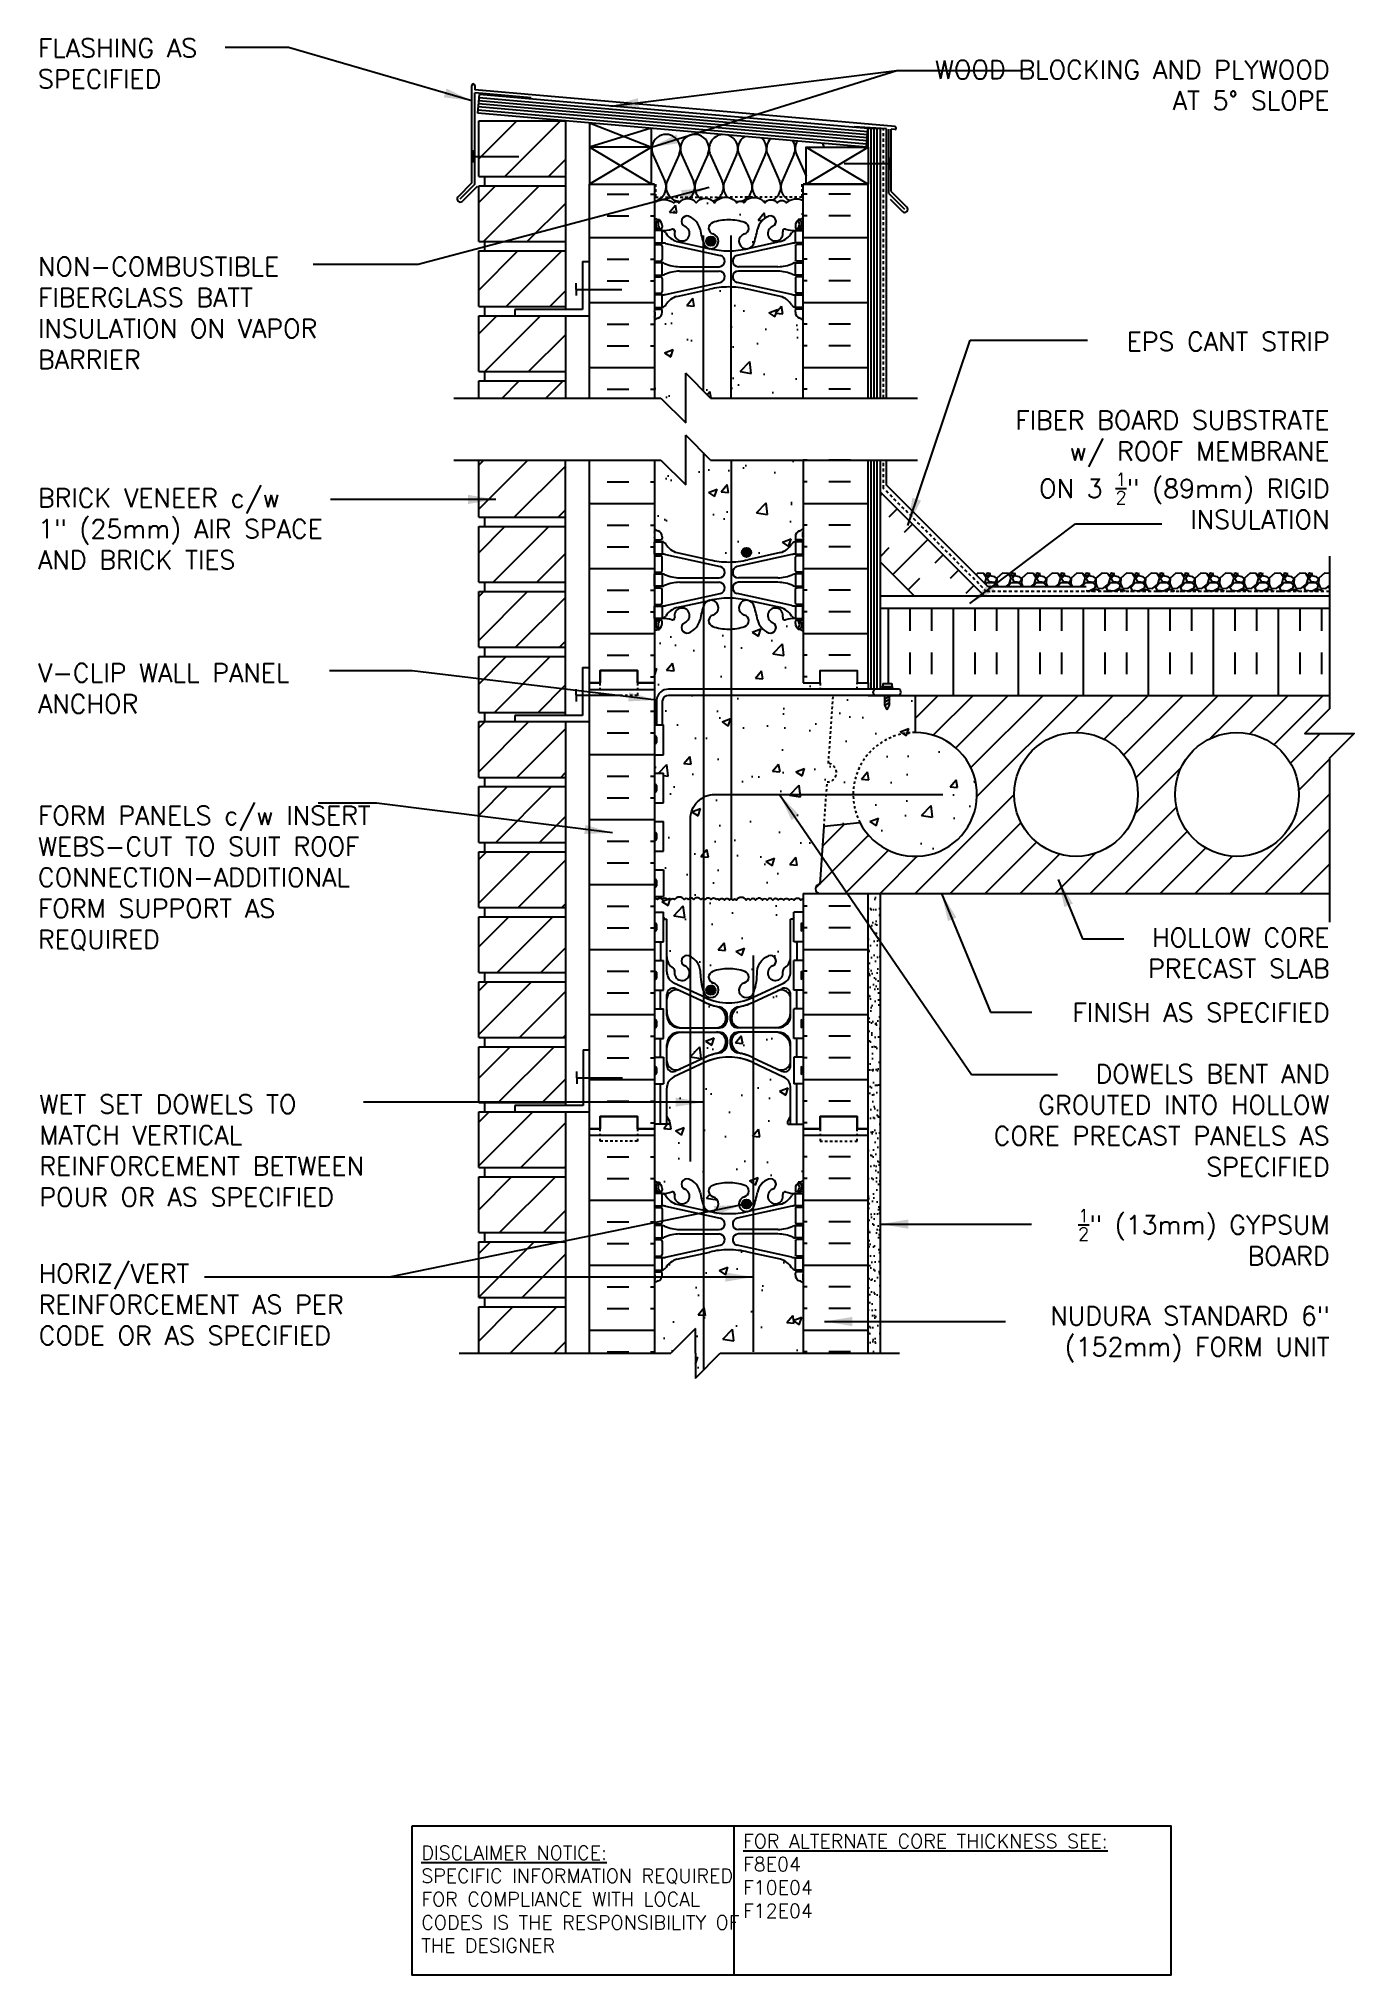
# Model space of a CAD drawing. Header units: inches. Extents: x 72.5 to 125.7, y 105.3 to 183.4.
import ezdxf

# ---------------------------------------------------------------- set-up
doc = ezdxf.new("R2010")
doc.units = ezdxf.units.IN
doc.header["$LTSCALE"] = 0.5
doc.header["$MEASUREMENT"] = 0
doc.linetypes.add('DASHED2', pattern=[0.375, 0.25, -0.125])
doc.linetypes.add('HIDDEN2', pattern=[0.1875, 0.125, -0.0625])
for name, color, linetype in [('HATCH', 12, 'Continuous'), ('Hidden2', 12, 'HIDDEN2'), ('line25', 2, 'Continuous'), ('LINE3', 3, 'Continuous'), ('LINE50', 5, 'Continuous'), ('LINE9', 9, 'Continuous'), ('TEXT', 4, 'Continuous'), ('Web_Edge', 9, 'Continuous')]:
    doc.layers.add(name, color=color, linetype=linetype)
doc.styles.add('DIM', font='romans.shx', dxfattribs={"width": 0.7})
doc.styles.add('ROMANS', font='romans.shx', dxfattribs={"height": 0.75})
doc.styles.get("Standard").update_dxf_attribs({"font": 'romans.shx', "height": 0.75})
doc.dimstyles.new('ext_12', dxfattribs={"dimscale": 12, "dimtxt": 0.09375, "dimasz": 0.09375, "dimexe": 0.09375, "dimexo": 0.0625, "dimgap": 0.0625, "dimtad": 1, "dimdec": 1, "dimzin": 3, "dimdsep": 46, "dimlunit": 4, "dimtxsty": 'DIM', "dimcen": 0.09, "dimdle": 0.09375, "dimclrt": 4, "dimadec": 0, "dimazin": 0, "dimtfac": 1, "dimtdec": 1, "dimtmove": 2, "dimatfit": 3, "dimfxl": 1, "dimfrac": 2, "dimtolj": 1, "dimtzin": 0, "dimarcsym": 0})

msp = doc.modelspace()

# ---------------------------------------------------------------- texts
at = {"layer": 'TEXT', "char_height": 0.75, "style": 'ROMANS'}
for s, insert, width, attachment_point in [('FLASHING AS \\PSPECIFIED', (72.498, 183.448), 8.7776, 1), ('\\A1;WOOD BLOCKING AND PLYWOOD \\PAT 5%%D SLOPE', (124.664, 182.575), 17.3954, 3), ('NON-COMBUSTIBLE\\PFIBERGLASS BATT INSULATION ON VAPOR BARRIER', (72.498, 174.624), 12.44051, 1), ('\\A1;EPS CANT STRIP', (124.664, 171.597), 9.59335, 3), ('\\A1;FIBER BOARD SUBSTRATE\\Pw/ ROOF MEMBRANE \\PON 3 {\\H0.7x;\\S1/2;}" (89mm) RIGID \\PINSULATION', (124.664, 168.421), 26.1134, 3), ('BRICK VENEER c/w \\P1" (25mm) AIR SPACE AND BRICK TIES', (72.498, 163.659), 14.56426, 4), ('V-CLIP WALL PANEL ANCHOR', (72.498, 158.223), 12.44051, 1), ('FORM PANELS c/w INSERT WEBS-CUT TO SUIT ROOF CONNECTION-ADDITIONAL\\PFORM SUPPORT AS \\PREQUIRED', (72.498, 149.556), 14.56613, 4), ('HOLLOW CORE PRECAST SLAB', (124.664, 147.537), 12.93494, 3), ('FINISH AS SPECIFIED', (124.664, 144.51), 15.67841, 3), ('DOWELS BENT AND GROUTED INTO HOLLOW CORE PRECAST PANELS AS SPECIFIED', (124.664, 142.032), 15.19972, 3), ('WET SET DOWELS TO MATCH VERTICAL REINFORCEMENT BETWEEN POUR OR AS SPECIFIED', (72.555, 138.564), 15.31511, 4), ('\\A1;{\\H0.7x;\\S1/2;}" (13mm) GYPSUM \\PBOARD', (124.664, 136.195), 17.21743, 3), ('HORIZ/VERT REINFORCEMENT AS PER CODE OR AS SPECIFIED', (72.532, 133.974), 14.36832, 1), ('NUDURA STANDARD 6" (152mm) FORM UNIT', (124.664, 132.268), 17.21743, 3)]:
    msp.add_mtext(s, dxfattribs=dict(at, insert=insert, width=width, attachment_point=attachment_point))
at = {"layer": 'TEXT', "char_height": 0.5625, "attachment_point": 4}
for s, insert, width in [('{\\LDISCLAIMER NOTICE:}\\PSPECIFIC INFORMATION REQUIRED FOR COMPLIANCE WITH LOCAL CODES IS THE RESPONSIBILITY OF THE DESIGNER', (87.983, 108.342), 14.00235), ('{\\LFOR ALTERNATE CORE THICKNESS SEE:\\P}F8E04\\PF10E04\\PF12E04', (100.975, 109.282), 23.33295)]:
    msp.add_mtext(s, dxfattribs=dict(at, insert=insert, width=width))

# ---------------------------------------------------------------- hatches: boundary and pattern name
at = {"layer": 'HATCH'}
h = msp.add_hatch(dxfattribs=at)
h.set_pattern_fill('ANSI31', color=256, scale=10, style=0)
h.set_pattern_definition([(45, (92.695, 173.9259), (-0.883883, 0.883883), [])])
h.paths.add_polyline_path([(93.801, 174.886), (90.301, 174.886), (90.301, 172.636), (93.801, 172.636)])
h.paths.add_polyline_path([(93.801, 177.511), (90.301, 177.511), (90.301, 175.261), (93.801, 175.261)])
h.paths.add_polyline_path([(93.801, 180.136), (90.301, 180.136), (90.301, 177.886), (93.801, 177.886)])
h.paths.add_polyline_path([(93.805, 158.504), (90.301, 158.504), (90.301, 156.254), (93.806, 156.254)])
h.paths.add_polyline_path([(93.804, 161.129), (90.301, 161.129), (90.301, 158.879), (93.805, 158.879)])
h.paths.add_polyline_path([(93.803, 163.754), (90.301, 163.754), (90.301, 161.504), (93.804, 161.504)])
h.paths.add_polyline_path([(93.802, 166.44), (90.301, 166.44), (90.301, 164.129), (93.803, 164.129)])
h.paths.add_polyline_path([(93.801, 169.636), (90.301, 169.636), (90.301, 168.94), (93.801, 168.94)])
h.paths.add_polyline_path([(93.801, 172.261), (90.301, 172.261), (90.301, 170.011), (93.801, 170.011)])
h.paths.add_polyline_path([(93.802, 132.254), (90.301, 132.254), (90.301, 130.381), (93.801, 130.381)])
h.paths.add_polyline_path([(93.802, 134.879), (90.301, 134.879), (90.301, 132.629), (93.802, 132.629)])
h.paths.add_polyline_path([(93.803, 137.504), (90.301, 137.504), (90.301, 135.254), (93.802, 135.254)])
h.paths.add_polyline_path([(93.803, 140.129), (91.763, 140.129), (90.301, 140.129), (90.301, 137.879), (93.803, 137.879)])
h.paths.add_polyline_path([(93.803, 142.754), (90.301, 142.754), (90.301, 140.504), (93.803, 140.504)])
h.paths.add_polyline_path([(93.804, 145.379), (90.301, 145.379), (90.301, 143.129), (93.804, 143.129)])
h.paths.add_polyline_path([(93.804, 148.004), (90.301, 148.004), (90.301, 145.754), (93.804, 145.754)])
h.paths.add_polyline_path([(93.805, 150.629), (90.301, 150.629), (90.301, 148.379), (93.804, 148.379)])
h.paths.add_polyline_path([(93.805, 153.254), (90.301, 153.254), (90.301, 151.004), (93.805, 151.004)])
h.paths.add_polyline_path([(93.806, 155.879), (90.301, 155.879), (90.301, 153.629), (93.805, 153.629)])
h = msp.add_hatch(dxfattribs=at)
h.set_pattern_fill('INSUL', color=256, scale=7, style=0)
h.set_pattern_definition([(0, (-2828.7627, -236.7016), (0, 2.625), []), (0, (-2828.7627, -235.8266), (0, 2.625), [0.875, -0.875]), (0, (-2828.7627, -234.9516), (0, 2.625), [0.875, -0.875])])
h.paths.add_polyline_path([(94.774, 168.94), (97.399, 168.94), (97.399, 177.572), (94.774, 177.572)])
h = msp.add_hatch(dxfattribs=at)
h.set_pattern_fill('INSUL', color=256, scale=7, style=0)
h.set_pattern_definition([(180, (3029.5604, -236.7016), (0, 2.625), []), (180, (3029.5604, -235.8266), (0, 2.625), [0.875, -0.875]), (180, (3029.5604, -234.9516), (0, 2.625), [0.875, -0.875])])
h.paths.add_polyline_path([(103.399, 168.94), (106.024, 168.94), (106.024, 177.572), (103.399, 177.572)])
h = msp.add_hatch(dxfattribs=at)
h.set_pattern_fill('AR-CONC', color=256, scale=0.5)
h.paths.add_polyline_path([(103.399, 176.923, 0.336749), (102.737, 176.818, 0.520567), (102.35, 176.818, 0.520567), (101.85, 176.818, 0.520567), (101.004, 176.818, 0.520567), (100.722, 176.818, 0.520567), (99.827, 176.818, 0.520567), (99.087, 176.818, 0.520567), (98.394, 176.818, 0.520567), (98.174, 176.818, 0.321585), (97.399, 176.843), (97.399, 176.219, 0.064398), (97.509, 176.153), (97.599, 176.153), (97.599, 176.111, -0.249069), (97.709, 175.904), (97.709, 175.837, -0.414214), (97.646, 175.774), (97.599, 175.774), (97.599, 175.704), (97.704, 175.704, 0.10046), (98.098, 175.761, -0.601435), (98.217, 175.656, 2.182095), (98.627, 175.869, -1), (98.791, 176.278, -0.24438), (99.239, 175.757, 0.053157), (99.405, 175.143, 0.223253), (99.605, 174.978), (99.625, 174.974, 0.955472), (99.763, 175.567, -0.735593), (99.75, 176.025, -0.082755), (100.399, 176.133, -0.082755), (101.047, 176.025, -0.735593), (101.035, 175.567, 0.955472), (101.173, 174.974), (101.193, 174.978, 0.223253), (101.393, 175.143, 0.053157), (101.559, 175.757, -0.24438), (102.007, 176.278, -1), (102.171, 175.869, 2.182095), (102.581, 175.656, -0.601435), (102.7, 175.761, 0.10046), (103.094, 175.704), (103.199, 175.704), (103.199, 175.774), (103.151, 175.774, -0.414214), (103.089, 175.837), (103.089, 175.904, -0.249069), (103.199, 176.111), (103.199, 176.153), (103.289, 176.153, 0.064398), (103.399, 176.219)])
h.paths.add_polyline_path([(103.399, 172.089, 0.082415), (103.256, 172.168, -0.317837), (103.089, 172.404), (103.089, 172.472, -0.414214), (103.151, 172.534), (103.199, 172.534), (103.199, 172.604), (103.094, 172.604, -0.188973), (102.938, 172.699, 0.196323), (102.489, 173.045), (101.167, 173.336, 0.057795), (100.399, 173.425, 0.057795), (99.631, 173.336), (98.309, 173.045, 0.196323), (97.86, 172.699, -0.188973), (97.704, 172.604), (97.599, 172.604), (97.599, 172.534), (97.646, 172.534, -0.414214), (97.709, 172.472), (97.709, 172.404, -0.317837), (97.542, 172.168, 0.082415), (97.399, 172.089), (97.399, 168.94), (97.663, 168.94), (98.663, 167.94), (98.663, 169.94), (99.663, 168.94), (103.399, 168.94)])
h.paths.add_polyline_path([(103.399, 166.44), (99.663, 166.44), (98.663, 167.44), (98.663, 165.44), (97.663, 166.44), (97.399, 166.44), (97.399, 163.659, 0.082415), (97.542, 163.579, -0.317837), (97.709, 163.344), (97.709, 163.276, -0.414214), (97.646, 163.214), (97.599, 163.214), (97.599, 163.144), (97.704, 163.144, -0.188973), (97.86, 163.049, 0.196323), (98.309, 162.703), (99.631, 162.412, 0.057795), (100.399, 162.323, 0.057795), (101.167, 162.412), (102.489, 162.703, 0.196323), (102.938, 163.049, -0.188973), (103.094, 163.144), (103.199, 163.144), (103.199, 163.214), (103.151, 163.214, -0.414214), (103.089, 163.276), (103.089, 163.344, -0.317837), (103.256, 163.579, 0.082415), (103.399, 163.659)])
h.paths.add_polyline_path([(103.399, 159.529, 0.064398), (103.289, 159.595), (103.199, 159.595), (103.199, 159.637, -0.249069), (103.089, 159.844), (103.089, 159.911, -0.414214), (103.151, 159.974), (103.199, 159.974), (103.199, 160.044), (103.094, 160.044, 0.10046), (102.7, 159.987, -0.601435), (102.581, 160.092, 2.182095), (102.171, 159.879, -1), (102.007, 159.47, -0.24438), (101.559, 159.991, 0.053157), (101.393, 160.605, 1.553132), (101.035, 160.181, -0.735593), (101.047, 159.723, -0.082755), (100.399, 159.614, -0.082755), (99.75, 159.723, -0.735593), (99.763, 160.181, 1.553132), (99.405, 160.605, 0.053157), (99.239, 159.991, -0.24438), (98.791, 159.47, -1), (98.627, 159.879, 2.182095), (98.217, 160.092, -0.601435), (98.098, 159.987, 0.10046), (97.704, 160.044), (97.599, 160.044), (97.599, 159.974), (97.646, 159.974, -0.414214), (97.709, 159.911), (97.709, 159.844, -0.249069), (97.599, 159.637), (97.599, 159.595), (97.509, 159.595, 0.064398), (97.399, 159.529), (97.399, 157.44), (97.399, 155.745), (97.475, 155.745), (97.475, 156.747, -0.379483), (97.967, 157.19), (104.086, 157.19), (104.086, 157.44), (103.399, 157.44)])
h.paths.add_polyline_path([(104.375, 153.445, 0.932515), (104.427, 154.192), (104.62, 156.94), (97.968, 156.94, 0.366745), (97.725, 156.729), (97.725, 155.745), (97.764, 155.745), (97.764, 154.545), (97.399, 154.545), (97.399, 153.795), (97.764, 153.795), (97.764, 152.595), (97.399, 152.595), (97.399, 151.845), (97.764, 151.845), (97.764, 150.645), (97.399, 150.645), (97.399, 149.895), (97.764, 149.895), (97.764, 148.815), (97.399, 148.815), (97.399, 148.707, -0.498871), (97.519, 148.692, -0.520567), (97.723, 148.692, -0.520567), (97.93, 148.692, -0.520567), (98.068, 148.692, -0.520567), (98.206, 148.692, -0.520567), (98.604, 148.692, -0.520567), (98.765, 148.692, -0.520567), (98.986, 148.692, -0.520567), (99.266, 148.692, -0.520567), (99.453, 148.692, -0.520567), (99.68, 148.692, -0.507124), (99.899, 148.692, -0.498871), (100.019, 148.678, -0.520567), (100.223, 148.678, -0.520567), (100.43, 148.678, -0.520567), (100.568, 148.678, -0.520567), (100.706, 148.678, -0.520567), (101.104, 148.678, -0.520567), (101.265, 148.678, -0.520567), (101.486, 148.678, -0.520567), (101.766, 148.678, -0.520567), (101.953, 148.678, -0.520567), (102.18, 148.678, -0.507124), (102.399, 148.678, -0.507124), (102.618, 148.678, -0.520567), (102.845, 148.678, -0.520567), (103.031, 148.678, -0.520567), (103.312, 148.678, -0.198272), (103.399, 148.734), (103.399, 148.94), (104.086, 148.94, -1), (104.086, 149.315), (104.25, 151.659)])
h.paths.add_polyline_path([(107.926, 155.44), (107.926, 156.94), (106.898, 156.94), (106.898, 156.542), (106.804, 156.355), (106.71, 156.542), (106.71, 156.94), (106.024, 156.94), (104.62, 156.94), (104.427, 154.192, -0.932515), (104.375, 153.445), (104.25, 151.659), (105.696, 151.811, -0.559194)])
h.paths.add_polyline_path([(107.926, 155.44, 0.559194), (105.696, 151.811, 1.788289)])
h.paths.add_polyline_path([(102.899, 147.902), (102.999, 147.902), (102.999, 147.932, -0.327813), (103.034, 147.98), (103.034, 148.185), (103.399, 148.185), (103.399, 148.734, 0.198272), (103.312, 148.678, 0.520567), (103.031, 148.678, 0.520567), (102.845, 148.678, 0.520567), (102.618, 148.678, 0.507124), (102.399, 148.678, 0.507124), (102.18, 148.678, 0.520567), (101.953, 148.678, 0.520567), (101.766, 148.678, 0.520567), (101.486, 148.678, 0.520567), (101.265, 148.678, 0.520567), (101.104, 148.678, 0.520567), (100.706, 148.678, 0.520567), (100.568, 148.678, 0.520567), (100.43, 148.678, 0.520567), (100.223, 148.678, 0.520567), (100.019, 148.678, 0.498871), (99.899, 148.692, 0.507124), (99.68, 148.692, 0.520567), (99.453, 148.692, 0.520567), (99.266, 148.692, 0.520567), (98.986, 148.692, 0.520567), (98.765, 148.692, 0.520567), (98.604, 148.692, 0.520567), (98.206, 148.692, 0.520567), (98.068, 148.692, 0.520567), (97.93, 148.692, 0.520567), (97.723, 148.692, 0.520567), (97.519, 148.692, 0.498871), (97.399, 148.707), (97.399, 148.185), (97.764, 148.185), (97.764, 147.98, -0.327813), (97.799, 147.932), (97.799, 147.902), (97.899, 147.902), (97.899, 146.387, 0.258958), (98.158, 145.92, -0.31131), (98.215, 145.79, 2.127293), (98.627, 146.014, -1), (98.791, 146.423, -0.325306), (99.257, 145.681, 0.10488), (99.43, 144.869, 1.422913), (99.763, 145.336, -0.735593), (99.75, 145.794, -0.082755), (100.399, 145.902, -0.082755), (101.047, 145.794, -0.735593), (101.035, 145.336, 1.422913), (101.368, 144.869, 0.10488), (101.541, 145.681, -0.325306), (102.007, 146.423, -1), (102.171, 146.014, 2.127293), (102.583, 145.79, -0.31131), (102.64, 145.92, 0.258958), (102.899, 146.387)])
h.paths.add_polyline_path([(102.899, 141.084, 0.291097), (102.611, 141.537), (101.353, 142.126, 0.093369), (100.546, 142.333, 0.016332), (100.399, 142.338, 0.109869), (99.445, 142.126), (98.187, 141.537, 0.291097), (97.899, 141.084), (97.899, 139.943), (98.019, 139.743), (98.019, 139.631), (97.399, 139.631), (97.399, 139.44), (97.399, 137.351, 0.064398), (97.509, 137.285), (97.599, 137.285), (97.599, 137.243, -0.249069), (97.709, 137.036), (97.709, 136.969, -0.414214), (97.646, 136.906), (97.599, 136.906), (97.599, 136.836), (97.704, 136.836, 0.10046), (98.098, 136.893, -0.601435), (98.217, 136.788, 2.182095), (98.627, 137.001, -1), (98.791, 137.41, -0.24438), (99.239, 136.889, 0.053157), (99.405, 136.275, 1.553132), (99.763, 136.699, -0.735593), (99.75, 137.157, -0.082755), (100.399, 137.265, -0.082755), (101.047, 137.157, -0.735593), (101.035, 136.699, 1.553132), (101.393, 136.275, 0.053157), (101.559, 136.889, -0.24438), (102.007, 137.41, -1), (102.171, 137.001, 2.182095), (102.581, 136.788, -0.601435), (102.7, 136.893, 0.10046), (103.094, 136.836), (103.199, 136.836), (103.199, 136.906), (103.151, 136.906, -0.414214), (103.089, 136.969), (103.089, 137.036, -0.249069), (103.199, 137.243), (103.199, 137.285), (103.289, 137.285, 0.064398), (103.399, 137.351), (103.399, 139.44), (103.399, 139.631), (102.779, 139.631), (102.779, 139.743), (102.899, 139.943)])
h.paths.add_polyline_path([(103.399, 133.221, 0.082415), (103.256, 133.3, -0.317837), (103.089, 133.536), (103.089, 133.604, -0.414214), (103.151, 133.666), (103.199, 133.666), (103.199, 133.736), (103.094, 133.736, -0.188973), (102.938, 133.831, 0.196323), (102.489, 134.177), (101.167, 134.468, 0.057795), (100.399, 134.557, 0.057795), (99.631, 134.468), (98.309, 134.177, 0.196323), (97.86, 133.831, -0.188973), (97.704, 133.736), (97.599, 133.736), (97.599, 133.666), (97.646, 133.666, -0.414214), (97.709, 133.604), (97.709, 133.536, -0.317837), (97.542, 133.3, 0.082415), (97.399, 133.221), (97.399, 130.381), (98.055, 130.381), (99.055, 131.381), (99.055, 130.381), (99.055, 129.381), (100.055, 130.381), (103.399, 130.381)])
h.paths.add_polyline_path([(99.896, 144.385, -0.053094), (99.445, 144.54), (98.433, 145.014, 0.549071), (97.899, 144.674), (97.899, 144.147, 0.414214), (98.524, 143.522), (99.909, 143.522, 0.085652), (100.035, 143.544, 0.316711), (100.284, 143.896, 0.350119)])
h.paths.add_polyline_path([(100.284, 142.968, 0.413582), (99.909, 143.342), (98.524, 143.342, 0.414214), (97.899, 142.717), (97.899, 142.19, 0.549071), (98.433, 141.851), (99.445, 142.325, -0.053094), (99.896, 142.48, 0.350119)])
h.paths.add_polyline_path([(102.899, 142.717, 0.414214), (102.274, 143.342), (100.889, 143.342, 0.413582), (100.514, 142.968, 0.350119), (100.902, 142.48, -0.053094), (101.353, 142.325), (102.365, 141.851, 0.549071), (102.899, 142.19)])
h.paths.add_polyline_path([(102.899, 144.674, 0.549071), (102.365, 145.014), (101.353, 144.54, -0.053094), (100.902, 144.385, 0.350119), (100.514, 143.896, 0.413582), (100.889, 143.522), (102.274, 143.522, 0.414214), (102.899, 144.147)])
h = msp.add_hatch(dxfattribs=at)
h.set_pattern_fill('INSUL', color=256, scale=7, style=0)
h.set_pattern_definition([(0, (-2828.7627, -239.5695), (0, 2.625), []), (0, (-2828.7627, -238.6945), (0, 2.625), [0.875, -0.875]), (0, (-2828.7627, -237.8195), (0, 2.625), [0.875, -0.875])])
h.paths.add_polyline_path([(97.399, 166.44), (94.774, 166.44), (94.774, 157.44), (95.211, 157.44), (95.211, 157.94), (96.711, 157.94), (96.711, 157.44), (97.399, 157.44)])
h = msp.add_hatch(dxfattribs=at)
h.set_pattern_fill('INSUL', color=256, scale=7, style=0)
h.set_pattern_definition([(180, (3029.5604, -239.5695), (0, 2.625), []), (180, (3029.5604, -238.6945), (0, 2.625), [0.875, -0.875]), (180, (3029.5604, -237.8195), (0, 2.625), [0.875, -0.875])])
h.paths.add_polyline_path([(106.024, 166.44), (103.399, 166.44), (103.399, 157.44), (104.086, 157.44), (104.086, 157.94), (105.586, 157.94), (105.586, 157.44), (106.024, 157.44)])
h = msp.add_hatch(dxfattribs=at)
h.set_pattern_fill('INSUL', color=256, scale=7, angle=45, style=0)
h.set_pattern_definition([(45, (-0.7793, 2.0388), (-1.856155, 1.856155), []), (45, (-1.398, 2.6576), (-1.856155, 1.856155), [0.875, -0.875]), (45, (-2.0167, 3.2763), (-1.856155, 1.856155), [0.875, -0.875])])
h.paths.add_polyline_path([(107.772, 161.065), (110.601, 161.065), (106.524, 165.142), (106.524, 162.313)])
h = msp.add_hatch(dxfattribs=at)
h.set_pattern_fill('INSUL', color=256, scale=7, angle=90, style=0)
h.set_pattern_definition([(90, (-0.7793, 2.0388), (-2.625, 2e-16), []), (90, (-1.6543, 2.0388), (-2.625, 2e-16), [0.875, -0.875]), (90, (-2.5293, 2.0388), (-2.625, 2e-16), [0.875, -0.875])])
edge = h.paths.add_edge_path()
edge.add_arc((106.991, 157.261), 0.0312, 270, 450)
edge.add_line((106.991, 157.293), (106.616, 157.293))
edge.add_arc((106.616, 157.261), 0.0312, 90, 270)
edge.add_line((106.616, 157.23), (106.991, 157.23))
h.paths.add_polyline_path([(106.991, 157.418), (106.991, 157.293), (106.616, 157.293), (106.616, 157.418)])
edge = h.paths.add_edge_path()
edge.add_line((106.71, 157.19), (106.71, 157.23))
edge.add_line((106.71, 157.23), (106.898, 157.23))
edge.add_line((106.898, 157.23), (106.898, 157.19))
edge.add_line((106.898, 157.19), (107.3, 157.19))
edge.add_arc((107.164, 157.064), 0.186, -41.81955, 42.64251, ccw=False)
edge.add_line((107.302, 156.94), (124.664, 156.94))
edge.add_line((124.664, 156.94), (124.664, 160.44))
edge.add_line((124.664, 160.44), (106.524, 160.44))
edge.add_line((106.524, 160.44), (106.524, 157.19))
edge.add_line((106.524, 157.19), (106.71, 157.19))
h = msp.add_hatch(dxfattribs=at)
h.set_pattern_fill('INSUL', color=256, scale=7, style=0)
h.set_pattern_definition([(0, (-2828.7627, -257.5695), (0, 2.625), []), (0, (-2828.7627, -256.6945), (0, 2.625), [0.875, -0.875]), (0, (-2828.7627, -255.8195), (0, 2.625), [0.875, -0.875])])
h.paths.add_polyline_path([(94.774, 139.44), (95.211, 139.44), (95.211, 139.94), (96.711, 139.94), (96.711, 139.44), (97.399, 139.44), (97.399, 157.44), (96.711, 157.44), (96.711, 157.94), (95.211, 157.94), (95.211, 157.44), (94.774, 157.44)])
h = msp.add_hatch(dxfattribs=at)
h.set_pattern_fill('ANSI31', color=256, scale=8, style=0)
edge = h.paths.add_edge_path()
edge.add_arc((114.426, 152.94), 2.5, 0, 360)
edge = h.paths.add_edge_path()
edge.add_arc((120.926, 152.94), 2.5, 0, 360)
edge = h.paths.add_edge_path()
edge.add_line((124.664, 148.94), (124.664, 154.401))
edge.add_line((124.664, 154.401), (125.664, 155.401))
edge.add_line((125.664, 155.401), (123.664, 155.401))
edge.add_line((123.664, 155.401), (124.664, 156.401))
edge.add_line((124.664, 156.401), (124.664, 156.94))
edge.add_line((124.664, 156.94), (107.926, 156.94))
edge.add_line((107.926, 156.94), (107.926, 155.44))
edge.add_arc((107.926, 152.94), 2.5, -153.14542, 90, ccw=False)
edge.add_line((105.696, 151.811), (104.25, 151.659))
edge.add_line((104.25, 151.659), (104.086, 149.315))
edge.add_arc((104.086, 149.127), 0.188, 90, 270)
edge.add_line((104.086, 148.94), (124.664, 148.94))
h = msp.add_hatch(dxfattribs=at)
h.set_pattern_fill('AR-CONC', color=256, scale=0.5, style=0)
h.paths.add_polyline_path([(108.205, 154.901), (107.959, 154.901), (107.959, 152.834), (108.205, 152.886)])
h = msp.add_hatch(dxfattribs=at)
h.set_pattern_fill('INSUL', color=256, scale=7, style=0)
h.set_pattern_definition([(180, (3029.5604, -257.5695), (0, 2.625), []), (180, (3029.5604, -256.6945), (0, 2.625), [0.875, -0.875]), (180, (3029.5604, -255.8195), (0, 2.625), [0.875, -0.875])])
h.paths.add_polyline_path([(106.024, 148.94), (103.399, 148.94), (103.399, 139.44), (104.086, 139.44), (104.086, 139.94), (105.586, 139.94), (105.586, 139.44), (106.024, 139.44)])
h = msp.add_hatch(dxfattribs=at)
h.set_pattern_fill('AR-SAND', color=256, scale=0.25, style=0)
h.set_pattern_definition([(37.5, (-69.43486, -19.1663), (-0.01574834, 0.48170594), [0, -0.38, 0, -0.425, 0, -0.40625]), (7.5, (-69.43486, -19.1663), (0.4424442, 0.7055365), [0, -0.205, 0, -0.3425, 0, -0.13125]), (327.5, (-69.74236, -19.1663), (0.7785355, 0.00141476), [0, -0.125, 0, -0.45, 0, -0.5875]), (317.5, (-69.74236, -19.1663), (0.7515317, 0.2194189), [0, -0.0625, 0, -0.295, 0, -0.3375])])
h.paths.add_polyline_path([(106.024, 139.381), (106.024, 130.381), (106.524, 130.381), (106.524, 148.94), (106.024, 148.94)])
h = msp.add_hatch(dxfattribs=at)
h.set_pattern_fill('INSUL', color=256, scale=7, style=0)
h.set_pattern_definition([(0, (-2828.7627, -275.5695), (0, 2.625), []), (0, (-2828.7627, -274.6945), (0, 2.625), [0.875, -0.875]), (0, (-2828.7627, -273.8195), (0, 2.625), [0.875, -0.875])])
h.paths.add_polyline_path([(94.774, 130.381), (97.399, 130.381), (97.399, 139.44), (96.711, 139.44), (96.711, 139.94), (95.211, 139.94), (95.211, 139.44), (94.774, 139.44)])
h = msp.add_hatch(dxfattribs=at)
h.set_pattern_fill('INSUL', color=256, scale=7, style=0)
h.set_pattern_definition([(180, (3029.5604, -275.5695), (0, 2.625), []), (180, (3029.5604, -274.6945), (0, 2.625), [0.875, -0.875]), (180, (3029.5604, -273.8195), (0, 2.625), [0.875, -0.875])])
h.paths.add_polyline_path([(103.399, 130.381), (106.024, 130.381), (106.024, 139.44), (105.586, 139.44), (105.586, 139.94), (104.086, 139.94), (104.086, 139.44), (103.399, 139.44)])
at = {"layer": 'LINE3'}
h = msp.add_hatch(color=256, dxfattribs=at)
h.paths.add_polyline_path([(99.865, 175.308, 0.831395), (99.496, 175.308)])
h.paths.add_polyline_path([(99.868, 175.274, 0.045935), (99.865, 175.308), (99.496, 175.308, 0.045935), (99.493, 175.274, 1)])
h = msp.add_hatch(color=256, dxfattribs=at)
h.paths.add_polyline_path([(101.302, 162.748, 0.831395), (100.933, 162.748)])
h.paths.add_polyline_path([(101.305, 162.713, 0.045935), (101.302, 162.748), (100.933, 162.748, 0.045935), (100.93, 162.713, 1)])
h = msp.add_hatch(color=256, dxfattribs=at)
h.paths.add_polyline_path([(99.865, 145.077, 0.831395), (99.496, 145.077)])
h.paths.add_polyline_path([(99.868, 145.042, 0.045935), (99.865, 145.077), (99.496, 145.077, 0.045935), (99.493, 145.042, 1)])
h = msp.add_hatch(color=256, dxfattribs=at)
h.paths.add_polyline_path([(101.302, 136.44, 0.831395), (100.933, 136.44)])
h.paths.add_polyline_path([(101.305, 136.406, 0.045935), (101.302, 136.44), (100.933, 136.44, 0.045935), (100.93, 136.406, 1)])

# ---------------------------------------------------------------- linework, layer by layer
at = {"layer": 'HATCH'}
for p, q in [((90.024, 177.624), (90.024, 181.561)), ((90.149, 181.561), (90.149, 181.384)), ((107.115, 179.899), (90.149, 181.384)), ((90.149, 177.572), (90.149, 181.258)), ((92.414, 181.06), (90.149, 181.258)), ((105.98, 179.321), (90.284, 180.694)), ((105.991, 179.446), (90.295, 180.819)), ((106.002, 179.57), (90.306, 180.943)), ((106.013, 179.695), (90.317, 181.068)), ((105.969, 179.197), (90.273, 180.57)), ((94.774, 180.051), (97.274, 179.072)), ((97.263, 179.833), (94.774, 179.072)), ((106.774, 179.806), (105.467, 179.897)), ((106.149, 168.94), (106.149, 179.823)), ((106.274, 168.94), (106.274, 179.823)), ((106.399, 168.94), (106.399, 179.823)), ((97.274, 177.572), (94.774, 179.072)), ((97.274, 179.072), (94.774, 177.572)), ((103.524, 177.572), (106.024, 179.072)), ((103.524, 179.072), (106.024, 177.572)), ((106.774, 168.94), (106.774, 179.806)), ((106.868, 177.201), (106.868, 179.799)), ((107.105, 179.786), (106.961, 179.795)), ((106.961, 177.284), (106.961, 179.795)), ((97.337, 178.768), (97.816, 177.695)), ((98.396, 178.769), (97.917, 177.695)), ((98.496, 178.768), (98.975, 177.695)), ((99.555, 178.769), (99.076, 177.695)), ((99.655, 178.768), (100.135, 177.695)), ((100.714, 178.769), (100.235, 177.695)), ((100.815, 178.768), (101.294, 177.695)), ((101.873, 178.769), (101.395, 177.695)), ((101.974, 178.768), (102.453, 177.695)), ((103.033, 178.769), (102.554, 177.695)), ((103.133, 178.768), (103.524, 177.894)), ((90.024, 177.624), (89.455, 177.055)), ((90.149, 177.572), (89.544, 176.967)), ((90.237, 177.484), (89.632, 176.878)), ((106.868, 177.201), (107.504, 176.564)), ((106.917, 176.975), (107.416, 176.476)), ((106.961, 177.284), (107.593, 176.653)), ((106.149, 157.19), (106.149, 166.44)), ((106.274, 157.19), (106.274, 166.44)), ((106.399, 157.19), (106.399, 166.44)), ((106.774, 165.422), (106.774, 166.44)), ((110.881, 161.315), (106.774, 165.422)), ((110.461, 161.879), (110.386, 161.81)), ((110.701, 161.858), (110.461, 161.878)), ((110.812, 161.679), (110.702, 161.859)), ((110.8, 161.849), (110.84, 161.749)), ((110.871, 161.878), (110.801, 161.848)), ((110.84, 161.749), (110.99, 161.839)), ((110.991, 161.839), (110.871, 161.879)), ((111.461, 161.879), (111.231, 161.669)), ((111.701, 161.858), (111.461, 161.878)), ((111.812, 161.679), (111.702, 161.859)), ((111.8, 161.849), (111.84, 161.749)), ((111.871, 161.878), (111.801, 161.848)), ((111.84, 161.749), (111.99, 161.839)), ((111.991, 161.839), (111.871, 161.879)), ((112.461, 161.879), (112.231, 161.669)), ((112.701, 161.858), (112.461, 161.878)), ((112.812, 161.679), (112.702, 161.859)), ((112.8, 161.849), (112.84, 161.749)), ((112.871, 161.878), (112.801, 161.848)), ((112.84, 161.749), (112.99, 161.839)), ((112.991, 161.839), (112.871, 161.879)), ((113.461, 161.879), (113.231, 161.669)), ((113.701, 161.858), (113.461, 161.878)), ((113.812, 161.679), (113.702, 161.859)), ((113.8, 161.849), (113.84, 161.749)), ((113.871, 161.878), (113.801, 161.848)), ((113.84, 161.749), (113.99, 161.839)), ((113.991, 161.839), (113.871, 161.879)), ((114.461, 161.879), (114.231, 161.669)), ((114.701, 161.858), (114.461, 161.878)), ((114.812, 161.679), (114.702, 161.859)), ((114.8, 161.849), (114.84, 161.749)), ((114.871, 161.878), (114.801, 161.848)), ((114.84, 161.749), (114.99, 161.839)), ((114.991, 161.839), (114.871, 161.879)), ((115.461, 161.879), (115.231, 161.669)), ((115.701, 161.858), (115.461, 161.878)), ((115.812, 161.679), (115.702, 161.859)), ((115.8, 161.849), (115.84, 161.749)), ((115.871, 161.878), (115.801, 161.848)), ((115.84, 161.749), (115.99, 161.839)), ((115.991, 161.839), (115.871, 161.879)), ((116.461, 161.879), (116.231, 161.669)), ((116.701, 161.858), (116.461, 161.878)), ((116.812, 161.679), (116.702, 161.859)), ((116.8, 161.849), (116.84, 161.749)), ((116.871, 161.878), (116.801, 161.848)), ((116.84, 161.749), (116.99, 161.839)), ((116.991, 161.839), (116.871, 161.879)), ((117.461, 161.879), (117.231, 161.669)), ((117.701, 161.858), (117.461, 161.878)), ((117.812, 161.679), (117.702, 161.859)), ((117.8, 161.849), (117.84, 161.749)), ((117.871, 161.878), (117.801, 161.848)), ((117.84, 161.749), (117.99, 161.839)), ((117.991, 161.839), (117.871, 161.879)), ((118.461, 161.879), (118.231, 161.669)), ((118.701, 161.858), (118.461, 161.878)), ((118.812, 161.679), (118.702, 161.859)), ((118.8, 161.849), (118.84, 161.749)), ((118.871, 161.878), (118.801, 161.848)), ((118.84, 161.749), (118.99, 161.839)), ((118.991, 161.839), (118.871, 161.879)), ((119.461, 161.879), (119.231, 161.669)), ((119.701, 161.858), (119.461, 161.878)), ((119.812, 161.679), (119.702, 161.859)), ((119.8, 161.849), (119.84, 161.749)), ((119.871, 161.878), (119.801, 161.848)), ((119.84, 161.749), (119.99, 161.839)), ((119.991, 161.839), (119.871, 161.879)), ((120.461, 161.879), (120.231, 161.669)), ((120.701, 161.858), (120.461, 161.878)), ((120.812, 161.679), (120.702, 161.859)), ((120.8, 161.849), (120.84, 161.749)), ((120.871, 161.878), (120.801, 161.848)), ((120.84, 161.749), (120.99, 161.839)), ((120.991, 161.839), (120.871, 161.879)), ((121.461, 161.879), (121.231, 161.669)), ((121.701, 161.858), (121.461, 161.878)), ((121.812, 161.679), (121.702, 161.859)), ((121.8, 161.849), (121.84, 161.749)), ((121.871, 161.878), (121.801, 161.848)), ((121.84, 161.749), (121.99, 161.839)), ((121.991, 161.839), (121.871, 161.879)), ((122.461, 161.879), (122.231, 161.669)), ((122.701, 161.858), (122.461, 161.878)), ((122.812, 161.679), (122.702, 161.859)), ((122.8, 161.849), (122.84, 161.749)), ((122.871, 161.878), (122.801, 161.848)), ((122.84, 161.749), (122.99, 161.839)), ((122.991, 161.839), (122.871, 161.879)), ((123.461, 161.879), (123.231, 161.669)), ((123.701, 161.858), (123.461, 161.878)), ((123.812, 161.679), (123.702, 161.859)), ((123.8, 161.849), (123.84, 161.749)), ((123.871, 161.878), (123.801, 161.848)), ((123.84, 161.749), (123.99, 161.839)), ((123.991, 161.839), (123.871, 161.879)), ((124.461, 161.879), (124.231, 161.669)), ((124.664, 161.861), (124.461, 161.878)), ((110.74, 161.456), (110.811, 161.679)), ((110.767, 161.429), (110.821, 161.489)), ((110.821, 161.489), (111.081, 161.489)), ((110.84, 161.659), (110.92, 161.539)), ((110.941, 161.759), (110.841, 161.659)), ((114.829, 161.315), (110.881, 161.315)), ((110.921, 161.538), (111.171, 161.508)), ((111.142, 161.729), (110.942, 161.759)), ((111.08, 161.491), (111.21, 161.401)), ((111.222, 161.657), (111.142, 161.727)), ((111.171, 161.509), (111.221, 161.599)), ((111.211, 161.399), (111.187, 161.315)), ((111.219, 161.461), (111.281, 161.315)), ((111.23, 161.669), (111.22, 161.459)), ((111.221, 161.599), (111.221, 161.659)), ((111.582, 161.315), (111.731, 161.43)), ((111.664, 161.315), (111.821, 161.489)), ((111.731, 161.429), (111.811, 161.679)), ((111.821, 161.489), (112.081, 161.489)), ((111.84, 161.659), (111.92, 161.539)), ((111.941, 161.759), (111.841, 161.659)), ((111.921, 161.538), (112.171, 161.508)), ((112.142, 161.729), (111.942, 161.759)), ((112.08, 161.491), (112.21, 161.401)), ((112.222, 161.657), (112.142, 161.727)), ((112.171, 161.509), (112.221, 161.599)), ((112.211, 161.399), (112.187, 161.315)), ((112.219, 161.461), (112.281, 161.315)), ((112.23, 161.669), (112.22, 161.459)), ((112.221, 161.599), (112.221, 161.659)), ((112.582, 161.315), (112.731, 161.43)), ((112.664, 161.315), (112.821, 161.489)), ((112.731, 161.429), (112.811, 161.679)), ((112.821, 161.489), (113.081, 161.489)), ((112.84, 161.659), (112.92, 161.539)), ((112.941, 161.759), (112.841, 161.659)), ((112.921, 161.538), (113.171, 161.508)), ((113.142, 161.729), (112.942, 161.759)), ((113.08, 161.491), (113.21, 161.401)), ((113.222, 161.657), (113.142, 161.727)), ((113.171, 161.509), (113.221, 161.599)), ((113.211, 161.399), (113.187, 161.315)), ((113.219, 161.461), (113.281, 161.315)), ((113.23, 161.669), (113.22, 161.459)), ((113.221, 161.599), (113.221, 161.659)), ((113.582, 161.315), (113.731, 161.43)), ((113.664, 161.315), (113.821, 161.489)), ((113.731, 161.429), (113.811, 161.679)), ((113.821, 161.489), (114.081, 161.489)), ((113.84, 161.659), (113.92, 161.539)), ((113.941, 161.759), (113.841, 161.659)), ((113.921, 161.538), (114.171, 161.508)), ((114.142, 161.729), (113.942, 161.759)), ((114.08, 161.491), (114.21, 161.401)), ((114.222, 161.657), (114.142, 161.727)), ((114.171, 161.509), (114.221, 161.599)), ((114.211, 161.399), (114.187, 161.315)), ((114.219, 161.461), (114.281, 161.315)), ((114.23, 161.669), (114.22, 161.459)), ((114.221, 161.599), (114.221, 161.659)), ((114.582, 161.315), (114.731, 161.43)), ((114.664, 161.315), (114.821, 161.489)), ((114.731, 161.429), (114.811, 161.679)), ((114.821, 161.489), (115.081, 161.489)), ((114.829, 161.19), (114.829, 161.19)), ((114.96, 161.151), (114.829, 161.161)), ((114.84, 161.659), (114.92, 161.539)), ((114.941, 161.759), (114.841, 161.659)), ((114.921, 161.538), (115.171, 161.508)), ((115.142, 161.729), (114.942, 161.759)), ((115.171, 161.258), (114.961, 161.148)), ((115.038, 161.127), (115.061, 161.179)), ((115.061, 161.179), (115.221, 161.229)), ((115.08, 161.491), (115.21, 161.401)), ((115.222, 161.657), (115.142, 161.727)), ((115.171, 161.509), (115.221, 161.599)), ((115.211, 161.399), (115.171, 161.259)), ((115.219, 161.461), (115.299, 161.271)), ((115.23, 161.669), (115.22, 161.459)), ((115.22, 161.229), (115.38, 161.169)), ((115.221, 161.599), (115.221, 161.659)), ((115.3, 161.268), (115.51, 161.258)), ((115.381, 161.169), (115.4, 161.127)), ((115.511, 161.26), (115.731, 161.43)), ((115.731, 161.138), (115.63, 161.127)), ((115.641, 161.289), (115.821, 161.489)), ((115.712, 161.168), (115.642, 161.288)), ((115.96, 161.151), (115.71, 161.171)), ((115.779, 161.127), (115.73, 161.139)), ((115.731, 161.429), (115.811, 161.679)), ((115.821, 161.489), (116.081, 161.489)), ((115.84, 161.659), (115.92, 161.539)), ((115.941, 161.759), (115.841, 161.659)), ((115.921, 161.538), (116.171, 161.508)), ((116.142, 161.729), (115.942, 161.759)), ((116.171, 161.258), (115.961, 161.148)), ((116.038, 161.127), (116.061, 161.179)), ((116.061, 161.179), (116.221, 161.229)), ((116.08, 161.491), (116.21, 161.401)), ((116.222, 161.657), (116.142, 161.727)), ((116.171, 161.509), (116.221, 161.599)), ((116.211, 161.399), (116.171, 161.259)), ((116.219, 161.461), (116.299, 161.271)), ((116.23, 161.669), (116.22, 161.459)), ((116.22, 161.229), (116.38, 161.169)), ((116.221, 161.599), (116.221, 161.659)), ((116.3, 161.268), (116.51, 161.258)), ((116.381, 161.169), (116.4, 161.127)), ((116.511, 161.26), (116.731, 161.43)), ((116.731, 161.138), (116.63, 161.127)), ((116.641, 161.289), (116.821, 161.489)), ((116.712, 161.168), (116.642, 161.288)), ((116.96, 161.151), (116.71, 161.171)), ((116.779, 161.127), (116.73, 161.139)), ((116.731, 161.429), (116.811, 161.679)), ((116.821, 161.489), (117.081, 161.489)), ((116.84, 161.659), (116.92, 161.539)), ((116.941, 161.759), (116.841, 161.659)), ((116.921, 161.538), (117.171, 161.508)), ((117.142, 161.729), (116.942, 161.759)), ((117.171, 161.258), (116.961, 161.148)), ((117.038, 161.127), (117.061, 161.179)), ((117.061, 161.179), (117.221, 161.229)), ((117.08, 161.491), (117.21, 161.401)), ((117.222, 161.657), (117.142, 161.727)), ((117.171, 161.509), (117.221, 161.599)), ((117.211, 161.399), (117.171, 161.259)), ((117.219, 161.461), (117.299, 161.271)), ((117.23, 161.669), (117.22, 161.459)), ((117.22, 161.229), (117.38, 161.169)), ((117.221, 161.599), (117.221, 161.659)), ((117.3, 161.268), (117.51, 161.258)), ((117.381, 161.169), (117.4, 161.127)), ((117.511, 161.26), (117.731, 161.43)), ((117.731, 161.138), (117.63, 161.127)), ((117.641, 161.289), (117.821, 161.489)), ((117.712, 161.168), (117.642, 161.288)), ((117.96, 161.151), (117.71, 161.171)), ((117.779, 161.127), (117.73, 161.139)), ((117.731, 161.429), (117.811, 161.679)), ((117.821, 161.489), (118.081, 161.489)), ((117.84, 161.659), (117.92, 161.539)), ((117.941, 161.759), (117.841, 161.659)), ((117.921, 161.538), (118.171, 161.508)), ((118.142, 161.729), (117.942, 161.759)), ((118.171, 161.258), (117.961, 161.148)), ((118.038, 161.127), (118.061, 161.179)), ((118.061, 161.179), (118.221, 161.229)), ((118.08, 161.491), (118.21, 161.401)), ((118.222, 161.657), (118.142, 161.727)), ((118.171, 161.509), (118.221, 161.599)), ((118.211, 161.399), (118.171, 161.259)), ((118.219, 161.461), (118.299, 161.271)), ((118.23, 161.669), (118.22, 161.459)), ((118.22, 161.229), (118.38, 161.169)), ((118.221, 161.599), (118.221, 161.659)), ((118.3, 161.268), (118.51, 161.258)), ((118.381, 161.169), (118.4, 161.127)), ((118.511, 161.26), (118.731, 161.43)), ((118.731, 161.138), (118.63, 161.127)), ((118.641, 161.289), (118.821, 161.489)), ((118.712, 161.168), (118.642, 161.288)), ((118.96, 161.151), (118.71, 161.171)), ((118.779, 161.127), (118.73, 161.139)), ((118.731, 161.429), (118.811, 161.679)), ((118.821, 161.489), (119.081, 161.489)), ((118.84, 161.659), (118.92, 161.539)), ((118.941, 161.759), (118.841, 161.659)), ((118.921, 161.538), (119.171, 161.508)), ((119.142, 161.729), (118.942, 161.759)), ((119.171, 161.258), (118.961, 161.148)), ((119.038, 161.127), (119.061, 161.179)), ((119.061, 161.179), (119.221, 161.229)), ((119.08, 161.491), (119.21, 161.401)), ((119.222, 161.657), (119.142, 161.727)), ((119.171, 161.509), (119.221, 161.599)), ((119.211, 161.399), (119.171, 161.259)), ((119.219, 161.461), (119.299, 161.271)), ((119.23, 161.669), (119.22, 161.459)), ((119.22, 161.229), (119.38, 161.169)), ((119.221, 161.599), (119.221, 161.659)), ((119.3, 161.268), (119.51, 161.258)), ((119.381, 161.169), (119.4, 161.127)), ((119.511, 161.26), (119.731, 161.43)), ((119.731, 161.138), (119.63, 161.127)), ((119.641, 161.289), (119.821, 161.489)), ((119.712, 161.168), (119.642, 161.288)), ((119.96, 161.151), (119.71, 161.171)), ((119.779, 161.127), (119.73, 161.139)), ((119.731, 161.429), (119.811, 161.679)), ((119.821, 161.489), (120.081, 161.489)), ((119.84, 161.659), (119.92, 161.539)), ((119.941, 161.759), (119.841, 161.659)), ((119.921, 161.538), (120.171, 161.508)), ((120.142, 161.729), (119.942, 161.759)), ((120.171, 161.258), (119.961, 161.148)), ((120.038, 161.127), (120.061, 161.179)), ((120.061, 161.179), (120.221, 161.229)), ((120.08, 161.491), (120.21, 161.401)), ((120.222, 161.657), (120.142, 161.727)), ((120.171, 161.509), (120.221, 161.599)), ((120.211, 161.399), (120.171, 161.259)), ((120.219, 161.461), (120.299, 161.271)), ((120.23, 161.669), (120.22, 161.459)), ((120.22, 161.229), (120.38, 161.169)), ((120.221, 161.599), (120.221, 161.659)), ((120.3, 161.268), (120.51, 161.258)), ((120.381, 161.169), (120.4, 161.127)), ((120.511, 161.26), (120.731, 161.43)), ((120.731, 161.138), (120.63, 161.127)), ((120.641, 161.289), (120.821, 161.489)), ((120.712, 161.168), (120.642, 161.288)), ((120.96, 161.151), (120.71, 161.171)), ((120.779, 161.127), (120.73, 161.139)), ((120.731, 161.429), (120.811, 161.679)), ((120.821, 161.489), (121.081, 161.489)), ((120.84, 161.659), (120.92, 161.539)), ((120.941, 161.759), (120.841, 161.659)), ((120.921, 161.538), (121.171, 161.508)), ((121.142, 161.729), (120.942, 161.759)), ((121.171, 161.258), (120.961, 161.148)), ((121.038, 161.127), (121.061, 161.179)), ((121.061, 161.179), (121.221, 161.229)), ((121.08, 161.491), (121.21, 161.401)), ((121.222, 161.657), (121.142, 161.727)), ((121.171, 161.509), (121.221, 161.599)), ((121.211, 161.399), (121.171, 161.259)), ((121.219, 161.461), (121.299, 161.271)), ((121.23, 161.669), (121.22, 161.459)), ((121.22, 161.229), (121.38, 161.169)), ((121.221, 161.599), (121.221, 161.659)), ((121.3, 161.268), (121.51, 161.258)), ((121.381, 161.169), (121.4, 161.127)), ((121.511, 161.26), (121.731, 161.43)), ((121.731, 161.138), (121.63, 161.127)), ((121.641, 161.289), (121.821, 161.489)), ((121.712, 161.168), (121.642, 161.288)), ((121.96, 161.151), (121.71, 161.171)), ((121.779, 161.127), (121.73, 161.139)), ((121.731, 161.429), (121.811, 161.679)), ((121.821, 161.489), (122.081, 161.489)), ((121.84, 161.659), (121.92, 161.539)), ((121.941, 161.759), (121.841, 161.659)), ((121.921, 161.538), (122.171, 161.508)), ((122.142, 161.729), (121.942, 161.759)), ((122.171, 161.258), (121.961, 161.148)), ((122.038, 161.127), (122.061, 161.179)), ((122.061, 161.179), (122.221, 161.229)), ((122.08, 161.491), (122.21, 161.401)), ((122.222, 161.657), (122.142, 161.727)), ((122.171, 161.509), (122.221, 161.599)), ((122.211, 161.399), (122.171, 161.259)), ((122.219, 161.461), (122.299, 161.271)), ((122.23, 161.669), (122.22, 161.459)), ((122.22, 161.229), (122.38, 161.169)), ((122.221, 161.599), (122.221, 161.659)), ((122.3, 161.268), (122.51, 161.258)), ((122.381, 161.169), (122.4, 161.127)), ((122.511, 161.26), (122.731, 161.43)), ((122.731, 161.138), (122.63, 161.127)), ((122.641, 161.289), (122.821, 161.489)), ((122.712, 161.168), (122.642, 161.288)), ((122.96, 161.151), (122.71, 161.171)), ((122.779, 161.127), (122.73, 161.139)), ((122.731, 161.429), (122.811, 161.679)), ((122.821, 161.489), (123.081, 161.489)), ((122.84, 161.659), (122.92, 161.539)), ((122.941, 161.759), (122.841, 161.659)), ((122.921, 161.538), (123.171, 161.508)), ((123.142, 161.729), (122.942, 161.759)), ((123.171, 161.258), (122.961, 161.148)), ((123.038, 161.127), (123.061, 161.179)), ((123.061, 161.179), (123.221, 161.229)), ((123.08, 161.491), (123.21, 161.401)), ((123.222, 161.657), (123.142, 161.727)), ((123.171, 161.509), (123.221, 161.599)), ((123.211, 161.399), (123.171, 161.259)), ((123.219, 161.461), (123.299, 161.271)), ((123.23, 161.669), (123.22, 161.459)), ((123.22, 161.229), (123.38, 161.169)), ((123.221, 161.599), (123.221, 161.659)), ((123.3, 161.268), (123.51, 161.258)), ((123.381, 161.169), (123.4, 161.127)), ((123.511, 161.26), (123.731, 161.43)), ((123.731, 161.138), (123.63, 161.127)), ((123.641, 161.289), (123.821, 161.489)), ((123.712, 161.168), (123.642, 161.288)), ((123.96, 161.151), (123.71, 161.171)), ((123.779, 161.127), (123.73, 161.139)), ((123.731, 161.429), (123.811, 161.679)), ((123.821, 161.489), (124.081, 161.489)), ((123.84, 161.659), (123.92, 161.539)), ((123.941, 161.759), (123.841, 161.659)), ((123.921, 161.538), (124.171, 161.508)), ((124.142, 161.729), (123.942, 161.759)), ((124.171, 161.258), (123.961, 161.148)), ((124.038, 161.127), (124.061, 161.179)), ((124.061, 161.179), (124.221, 161.229)), ((124.08, 161.491), (124.21, 161.401)), ((124.222, 161.657), (124.142, 161.727)), ((124.171, 161.509), (124.221, 161.599)), ((124.211, 161.399), (124.171, 161.259)), ((124.219, 161.461), (124.299, 161.271)), ((124.23, 161.669), (124.22, 161.459)), ((124.22, 161.229), (124.38, 161.169)), ((124.221, 161.599), (124.221, 161.659)), ((124.3, 161.268), (124.51, 161.258)), ((124.381, 161.169), (124.4, 161.127)), ((124.511, 161.26), (124.664, 161.378)), ((124.664, 161.131), (124.63, 161.127)), ((124.641, 161.289), (124.664, 161.314)), ((124.664, 161.252), (124.642, 161.288))]:
    msp.add_line(p, q, dxfattribs=at)
at = {"layer": 'HATCH', "color": 6, "linetype": 'DASHED2', "ltscale": 0.5}
for points in [[(96.086, 177.572), (97.443, 177.572), (97.443, 177.051), (100.399, 177.051)], [(104.711, 177.572), (103.355, 177.572), (103.355, 177.051), (100.399, 177.051)]]:
    msp.add_lwpolyline(points, dxfattribs=at)
at = {"layer": 'HATCH'}
for points in [[(97.399, 176.843, -0.321585), (98.174, 176.818, -0.520567), (98.394, 176.818, -0.520567), (99.087, 176.818, -0.520567), (99.827, 176.818, -0.520567), (100.722, 176.818, -0.520567), (101.004, 176.818, -0.520567), (101.85, 176.818, -0.520567), (102.35, 176.818, -0.520567), (102.737, 176.818, -0.336749), (103.399, 176.923)], [(99.899, 148.692, 0.507124), (99.68, 148.692, 0.520567), (99.453, 148.692, 0.520567), (99.266, 148.692, 0.520567), (98.986, 148.692, 0.520567), (98.765, 148.692, 0.520567), (98.604, 148.692, 0.520567), (98.206, 148.692, 0.520567), (98.068, 148.692, 0.520567), (97.93, 148.692, 0.520567), (97.723, 148.692, 0.520567), (97.519, 148.692, 0.520567), (97.395, 148.703)], [(102.399, 148.678, 0.507124), (102.18, 148.678, 0.520567), (101.953, 148.678, 0.520567), (101.766, 148.678, 0.520567), (101.486, 148.678, 0.520567), (101.265, 148.678, 0.520567), (101.104, 148.678, 0.520567), (100.706, 148.678, 0.520567), (100.568, 148.678, 0.520567), (100.43, 148.678, 0.520567), (100.223, 148.678, 0.520567), (100.019, 148.678, 0.498871), (99.899, 148.692, 0.498871)], [(102.399, 148.678, -0.507124), (102.618, 148.678, -0.520567), (102.845, 148.678, -0.520567), (103.031, 148.678, -0.520567), (103.312, 148.678, -0.198272), (103.399, 148.734, -0.198272)]]:
    msp.add_lwpolyline(points, format="xyb", dxfattribs=at)
for centre, radius, start, end in [((90.086, 181.561), 0.0625, 0, 180), ((107.11, 179.843), 0.0567, 265, 85), ((97.866, 179.005), 0.58, 335.96637, 204.06937), ((99.025, 179.005), 0.58, 335.96637, 204.06937), ((100.185, 179.005), 0.58, 95.56539, 204.06937), ((100.185, 179.005), 0.58, 335.96637, 74.43461), ((101.344, 179.005), 0.58, 121.02071, 204.06937), ((101.344, 179.005), 0.58, 335.96637, 48.97929), ((102.503, 179.005), 0.58, 135.61244, 204.06937), ((102.503, 179.005), 0.58, 335.96637, 34.38756), ((103.663, 179.005), 0.58, 147.59668, 204.06937), ((103.663, 179.005), 0.58, 6.64068, 22.40332), ((97.287, 177.459), 0.58, 281.14027, 24.06937), ((98.446, 177.459), 0.58, 155.96637, 270), ((98.446, 177.459), 0.58, 306.85759, 24.06937), ((99.606, 177.459), 0.58, 155.96637, 236.36728), ((99.605, 177.459), 0.58, 284.90203, 24.06937), ((100.765, 177.459), 0.58, 155.96637, 225.67802), ((100.764, 177.459), 0.58, 281.4231, 24.06937), ((101.924, 177.459), 0.58, 155.96637, 228.27929), ((101.924, 177.459), 0.58, 296.02839, 24.06937), ((103.083, 177.459), 0.58, 155.96637, 248.35925), ((89.559, 176.982), 0.127, 144.7902, 305.2098), ((98.446, 177.459), 0.58, 270, 270.04582), ((100.765, 177.459), 0.58, 259.88781, 270), ((100.764, 177.459), 0.58, 270, 273.69649), ((101.924, 177.459), 0.58, 255.83684, 268.33023), ((103.083, 177.459), 0.58, 297.67982, 302.97697), ((107.504, 176.564), 0.125, 225, 45)]:
    msp.add_arc(centre, radius, start, end, dxfattribs=at)
at = {"layer": 'Hidden2'}
for p, q in [((104.427, 154.192), (104.62, 156.94)), ((104.25, 151.659), (104.375, 153.445))]:
    msp.add_line(p, q, dxfattribs=at)
for centre, radius, start, end in [((107.926, 152.94), 2.5, 90, 206.85458), ((104.375, 153.82), 0.375, 270, 82)]:
    msp.add_arc(centre, radius, start, end, dxfattribs=at)
at = {"layer": 'line25'}
for p, q in [((90.262, 180.445), (90.328, 181.192)), ((106.023, 179.819), (90.328, 181.192)), ((105.958, 179.072), (90.262, 180.445)), ((90.301, 177.886), (90.301, 180.136)), ((90.301, 180.136), (93.801, 180.136)), ((93.801, 180.136), (93.801, 172.515)), ((94.774, 180.051), (94.774, 177.572)), ((97.274, 177.572), (97.274, 179.832)), ((105.958, 179.072), (106.023, 179.819)), ((106.024, 179.072), (106.024, 179.823)), ((106.524, 179.823), (106.024, 179.823)), ((106.524, 168.94), (106.524, 179.823)), ((97.274, 179.072), (94.774, 179.072)), ((90.301, 177.886), (93.801, 177.886)), ((90.301, 175.261), (90.301, 177.511)), ((90.301, 177.511), (93.801, 177.511)), ((90.551, 177.511), (90.551, 177.886)), ((90.551, 177.511), (90.551, 177.886)), ((94.774, 177.572), (97.274, 177.572)), ((97.399, 177.572), (97.274, 177.572)), ((97.399, 177.572), (97.399, 168.94)), ((103.399, 177.572), (103.524, 177.572)), ((103.399, 168.94), (103.399, 177.572)), ((90.301, 175.261), (93.801, 175.261)), ((90.551, 174.886), (90.551, 175.261)), ((90.551, 174.886), (90.551, 175.261)), ((90.301, 172.636), (90.301, 174.886)), ((90.301, 174.886), (93.801, 174.886)), ((90.301, 172.636), (93.801, 172.636)), ((90.301, 170.011), (90.301, 172.261)), ((90.301, 172.261), (93.801, 172.261)), ((90.551, 172.261), (90.551, 172.636)), ((90.551, 172.261), (90.551, 172.636)), ((93.801, 172.265), (93.801, 168.94)), ((90.301, 170.011), (93.801, 170.011)), ((90.551, 169.636), (90.551, 170.011)), ((90.551, 169.636), (90.551, 170.011)), ((90.301, 168.94), (90.301, 169.636)), ((90.301, 169.636), (93.801, 169.636)), ((90.301, 164.129), (90.301, 166.44)), ((93.806, 156.133), (93.802, 166.44)), ((97.399, 166.44), (97.399, 157.44)), ((103.399, 166.44), (103.399, 157.44)), ((106.524, 157.19), (106.524, 166.44)), ((110.726, 160.94), (106.524, 165.142)), ((90.301, 164.129), (93.801, 164.129)), ((90.301, 161.504), (90.301, 163.754)), ((90.301, 163.754), (93.801, 163.754)), ((90.551, 163.754), (90.551, 164.129)), ((90.551, 163.754), (90.551, 164.129)), ((107.897, 160.94), (106.524, 162.313)), ((90.301, 161.504), (93.801, 161.504)), ((90.301, 158.879), (90.301, 161.129)), ((90.301, 161.129), (93.801, 161.129)), ((90.551, 161.129), (90.551, 161.504)), ((90.551, 161.129), (90.551, 161.504)), ((90.301, 158.879), (93.801, 158.879)), ((90.551, 158.504), (90.551, 158.879)), ((90.551, 158.504), (90.551, 158.879)), ((90.301, 156.254), (90.301, 158.504)), ((90.301, 158.504), (93.801, 158.504)), ((97.399, 157.44), (97.399, 155.745)), ((106.024, 157.44), (106.024, 157.19)), ((106.024, 156.94), (107.926, 156.94)), ((107.926, 156.94), (124.664, 156.94)), ((107.926, 156.94), (107.926, 155.44)), ((90.301, 156.254), (93.806, 156.254)), ((90.301, 153.629), (90.301, 155.879)), ((90.301, 155.879), (93.806, 155.879)), ((90.551, 155.879), (90.551, 156.254)), ((90.551, 155.879), (90.551, 156.254)), ((93.806, 155.883), (93.803, 140.379)), ((97.399, 155.745), (97.399, 139.44)), ((97.399, 155.745), (97.764, 155.745)), ((97.764, 154.545), (97.764, 155.745)), ((97.399, 154.545), (97.764, 154.545)), ((90.301, 153.629), (93.805, 153.629)), ((90.301, 151.004), (90.301, 153.254)), ((90.301, 153.254), (93.805, 153.254)), ((90.551, 153.254), (90.551, 153.629)), ((90.551, 153.254), (90.551, 153.629)), ((97.399, 153.795), (97.764, 153.795)), ((97.764, 152.595), (97.764, 153.795)), ((97.399, 152.595), (97.764, 152.595)), ((97.399, 151.845), (97.764, 151.845)), ((97.764, 150.645), (97.764, 151.845)), ((104.25, 151.659), (105.696, 151.811)), ((90.301, 151.004), (93.805, 151.004)), ((90.551, 150.629), (90.551, 151.004)), ((90.551, 150.629), (90.551, 151.004)), ((104.086, 149.315), (104.25, 151.659)), ((90.301, 148.379), (90.301, 150.629)), ((90.301, 150.629), (93.805, 150.629)), ((97.399, 150.645), (97.764, 150.645)), ((97.399, 149.895), (97.764, 149.895)), ((97.764, 149.895), (97.764, 148.815)), ((97.399, 148.815), (97.764, 148.815)), ((103.399, 148.94), (124.664, 148.94)), ((103.399, 148.94), (103.399, 139.44)), ((104.086, 148.94), (124.664, 148.94)), ((90.301, 148.379), (93.804, 148.379)), ((90.301, 145.754), (90.301, 148.004)), ((90.301, 148.004), (93.804, 148.004)), ((90.551, 148.004), (90.551, 148.379)), ((90.551, 148.004), (90.551, 148.379)), ((97.399, 148.185), (97.764, 148.185)), ((97.764, 146.985), (97.764, 148.185)), ((103.399, 148.185), (103.034, 148.185)), ((103.034, 146.985), (103.034, 148.185)), ((97.399, 146.985), (97.764, 146.985)), ((103.399, 146.985), (103.034, 146.985)), ((97.399, 146.235), (97.764, 146.235)), ((97.764, 145.035), (97.764, 146.235)), ((103.034, 145.035), (103.034, 146.235)), ((103.399, 146.235), (103.034, 146.235)), ((90.301, 145.754), (93.804, 145.754)), ((90.551, 145.379), (90.551, 145.754)), ((90.551, 145.379), (90.551, 145.754)), ((90.301, 143.129), (90.301, 145.379)), ((90.301, 145.379), (93.804, 145.379)), ((97.399, 145.035), (97.764, 145.035)), ((103.399, 145.035), (103.034, 145.035)), ((97.399, 144.285), (97.764, 144.285)), ((97.764, 143.085), (97.764, 144.285)), ((103.399, 144.285), (103.034, 144.285)), ((103.034, 143.085), (103.034, 144.285)), ((90.301, 143.129), (93.804, 143.129)), ((90.551, 142.754), (90.551, 143.129)), ((90.551, 142.754), (90.551, 143.129)), ((97.399, 143.085), (97.764, 143.085)), ((103.399, 143.085), (103.034, 143.085)), ((90.301, 140.504), (90.301, 142.754)), ((90.301, 142.754), (93.803, 142.754)), ((97.399, 142.335), (97.764, 142.335)), ((97.764, 142.335), (97.764, 141.255)), ((103.399, 142.335), (103.034, 142.335)), ((103.034, 142.335), (103.034, 141.255)), ((97.399, 141.255), (97.764, 141.255)), ((103.399, 141.255), (103.034, 141.255)), ((90.301, 140.504), (93.803, 140.504)), ((90.301, 137.879), (90.301, 140.129)), ((90.301, 140.129), (93.801, 140.129)), ((90.551, 140.129), (90.551, 140.504)), ((90.551, 140.129), (90.551, 140.504)), ((93.803, 140.129), (93.801, 130.381)), ((97.399, 139.44), (97.399, 130.381)), ((103.399, 139.44), (103.399, 130.381)), ((90.301, 137.879), (93.803, 137.879)), ((90.551, 137.504), (90.551, 137.879)), ((90.551, 137.504), (90.551, 137.879)), ((90.301, 135.254), (90.301, 137.504)), ((90.301, 137.504), (93.803, 137.504)), ((90.301, 135.254), (93.802, 135.254)), ((90.551, 134.879), (90.551, 135.254)), ((90.551, 134.879), (90.551, 135.254)), ((90.301, 132.629), (90.301, 134.879)), ((90.301, 134.879), (93.802, 134.879)), ((90.301, 132.629), (93.801, 132.629)), ((90.301, 130.381), (90.301, 132.254)), ((90.301, 132.254), (93.801, 132.254)), ((90.551, 132.254), (90.551, 132.629)), ((90.551, 132.254), (90.551, 132.629))]:
    msp.add_line(p, q, dxfattribs=at)
msp.add_lwpolyline([(106.024, 179.072), (106.024, 177.572), (103.524, 177.572), (103.524, 179.072)], close=True, dxfattribs=at)
msp.add_lwpolyline([(124.664, 160.44), (106.524, 160.44)], dxfattribs=at)
for centre in [(114.426, 152.94), (120.926, 152.94)]:
    msp.add_circle(centre, 2.5, dxfattribs=at)
for centre, radius, start, end in [((107.926, 152.94), 2.5, 206.85458, 90), ((104.086, 149.127), 0.188, 90, 270)]:
    msp.add_arc(centre, radius, start, end, dxfattribs=at)
at = {"layer": 'LINE3'}
for p, q in [((99.376, 169.227), (99.376, 175.503)), ((100.499, 168.94), (100.499, 175.503)), ((99.376, 166.727), (99.376, 129.701)), ((100.499, 166.44), (100.499, 148.714)), ((101.392, 146.44), (101.392, 130.433))]:
    msp.add_line(p, q, dxfattribs=at)
msp.add_lwpolyline([(98.848, 138.124), (98.848, 151.94, -0.414214), (99.848, 152.94), (109.047, 152.94)], format="xyb", dxfattribs=at)
for centre in [(99.68, 175.274), (101.117, 162.713), (99.68, 145.042), (101.117, 136.406)]:
    msp.add_circle(centre, 0.188, dxfattribs=at)
at = {"layer": 'LINE50', "color": 9, "linetype": 'DASHED2'}
for p, q in [((106.649, 168.94), (106.649, 179.815)), ((106.649, 165.297), (106.649, 166.44)), ((110.819, 161.127), (106.649, 165.297)), ((124.664, 161.127), (110.819, 161.127))]:
    msp.add_line(p, q, dxfattribs=at)
at = {"layer": 'LINE50'}
for p, q in [((94.774, 177.572), (97.399, 177.572)), ((94.774, 168.94), (94.774, 177.572)), ((103.399, 177.572), (106.024, 177.572)), ((106.024, 168.94), (106.024, 177.572)), ((94.774, 157.44), (94.774, 166.44)), ((94.774, 139.44), (94.774, 157.44)), ((106.831, 157.44), (106.831, 157.44)), ((106.024, 139.381), (106.024, 148.94)), ((94.774, 130.381), (94.774, 139.44)), ((106.024, 130.381), (106.024, 139.44))]:
    msp.add_line(p, q, dxfattribs=at)
for points in [[(103.399, 157.44), (104.086, 157.44), (104.086, 157.94), (105.586, 157.94), (105.586, 157.44), (106.024, 157.44), (106.024, 166.44)], [(97.399, 157.44), (96.711, 157.44), (96.711, 157.94), (95.211, 157.94), (95.211, 157.44), (94.774, 157.44)], [(94.774, 157.44), (95.211, 157.44), (95.211, 157.94), (96.711, 157.94), (96.711, 157.44), (97.399, 157.44)], [(97.399, 139.44), (96.711, 139.44), (96.711, 139.94), (95.211, 139.94), (95.211, 139.44), (94.774, 139.44)], [(94.774, 139.44), (95.211, 139.44), (95.211, 139.94), (96.711, 139.94), (96.711, 139.44), (97.399, 139.44)], [(103.399, 139.44), (104.086, 139.44), (104.086, 139.94), (105.586, 139.94), (105.586, 139.44), (106.024, 139.44)], [(106.024, 139.44), (105.586, 139.44), (105.586, 139.94), (104.086, 139.94), (104.086, 139.44), (103.399, 139.44)]]:
    msp.add_lwpolyline(points, dxfattribs=at)
at = {"layer": 'LINE9'}
for p, q in [((90.08, 178.697), (90.08, 178.947)), ((90.08, 178.697), (91.926, 178.697)), ((90.08, 178.697), (90.08, 178.447)), ((106.902, 178.401), (105.056, 178.401)), ((106.902, 178.401), (106.902, 178.651)), ((106.902, 178.401), (106.902, 178.151)), ((94.486, 174.452), (94.486, 172.515)), ((94.486, 174.452), (94.736, 174.452)), ((94.236, 173.327), (94.236, 173.577)), ((94.236, 173.327), (96.082, 173.327)), ((94.236, 173.327), (94.236, 173.077)), ((94.486, 172.515), (91.763, 172.515)), ((91.763, 172.515), (91.763, 172.265)), ((91.763, 172.265), (94.763, 172.265)), ((98.663, 167.94), (98.663, 169.94)), ((99.663, 168.94), (98.663, 169.94)), ((89.301, 168.94), (97.663, 168.94)), ((97.663, 168.94), (98.663, 167.94)), ((99.663, 168.94), (108.024, 168.94)), ((98.663, 165.44), (98.663, 167.44)), ((99.663, 166.44), (98.663, 167.44)), ((89.301, 166.44), (97.663, 166.44)), ((97.663, 166.44), (98.663, 165.44)), ((99.663, 166.44), (108.024, 166.44)), ((94.486, 158.07), (94.486, 156.133)), ((94.486, 158.07), (94.736, 158.07)), ((94.236, 156.945), (94.236, 157.195)), ((107.3, 157.19), (97.967, 157.19)), ((106.616, 157.418), (106.616, 157.293)), ((106.616, 157.418), (106.991, 157.418)), ((106.616, 157.293), (106.991, 157.293)), ((106.616, 157.23), (106.991, 157.23)), ((106.616, 157.23), (106.991, 157.23)), ((106.71, 157.19), (106.71, 157.23)), ((106.898, 157.19), (106.898, 157.23)), ((106.991, 157.418), (106.991, 157.293)), ((94.236, 156.945), (96.082, 156.945)), ((94.236, 156.945), (94.236, 156.695)), ((97.475, 156.747), (97.475, 155.745)), ((97.725, 155.745), (97.725, 156.729)), ((107.302, 156.94), (97.968, 156.94)), ((106.696, 156.925), (106.722, 156.94)), ((106.696, 156.792), (106.915, 156.918)), ((106.696, 156.667), (106.915, 156.793)), ((106.696, 156.534), (106.915, 156.66)), ((106.71, 156.542), (106.71, 156.94)), ((106.804, 156.355), (106.71, 156.542)), ((106.804, 156.355), (106.898, 156.542)), ((106.898, 156.542), (106.898, 156.94)), ((94.486, 156.133), (91.763, 156.133)), ((91.763, 156.133), (91.763, 155.883)), ((91.763, 155.883), (94.763, 155.883)), ((97.399, 155.255), (97.399, 155.035)), ((97.399, 155.2), (97.399, 155.2)), ((97.399, 155.09), (97.399, 155.09)), ((97.439, 155.295), (97.439, 155.295)), ((97.439, 154.995), (97.439, 154.995)), ((97.479, 155.255), (97.479, 155.035)), ((97.399, 153.305), (97.399, 153.085)), ((97.399, 153.25), (97.399, 153.25)), ((97.439, 153.345), (97.439, 153.345)), ((97.479, 153.305), (97.479, 153.085)), ((97.399, 153.14), (97.399, 153.14)), ((97.439, 153.045), (97.439, 153.045)), ((97.399, 151.355), (97.399, 151.135)), ((97.399, 151.3), (97.399, 151.3)), ((97.399, 151.19), (97.399, 151.19)), ((97.439, 151.395), (97.439, 151.395)), ((97.439, 151.095), (97.439, 151.095)), ((97.479, 151.355), (97.479, 151.135)), ((97.399, 149.465), (97.399, 149.245)), ((97.399, 149.41), (97.399, 149.41)), ((97.439, 149.505), (97.439, 149.505)), ((97.479, 149.465), (97.479, 149.245)), ((97.399, 149.3), (97.399, 149.3)), ((97.439, 149.205), (97.439, 149.205)), ((106.524, 130.381), (106.524, 148.94)), ((97.799, 147.932), (97.799, 147.902)), ((97.799, 147.932), (97.799, 147.932)), ((97.799, 147.902), (97.899, 147.902)), ((97.899, 145.78), (97.899, 147.902)), ((102.999, 147.902), (102.899, 147.902)), ((102.899, 145.78), (102.899, 147.902)), ((102.999, 147.932), (102.999, 147.902)), ((102.999, 147.932), (102.999, 147.932)), ((97.399, 147.695), (97.399, 147.475)), ((97.399, 147.64), (97.399, 147.64)), ((97.399, 147.53), (97.399, 147.53)), ((97.439, 147.735), (97.439, 147.735)), ((97.439, 147.435), (97.439, 147.435)), ((97.479, 147.695), (97.479, 147.475)), ((97.649, 146.985), (97.649, 146.235)), ((103.149, 146.985), (103.149, 146.235)), ((103.319, 147.695), (103.319, 147.475)), ((103.359, 147.735), (103.359, 147.735)), ((103.359, 147.435), (103.359, 147.435)), ((103.399, 147.695), (103.399, 147.475)), ((103.399, 147.64), (103.399, 147.64)), ((103.399, 147.53), (103.399, 147.53)), ((97.399, 145.745), (97.399, 145.525)), ((97.399, 145.69), (97.399, 145.69)), ((97.399, 145.58), (97.399, 145.58)), ((97.439, 145.785), (97.439, 145.785)), ((97.439, 145.485), (97.439, 145.485)), ((97.479, 145.745), (97.479, 145.525)), ((103.319, 145.745), (103.319, 145.525)), ((103.359, 145.785), (103.359, 145.785)), ((103.359, 145.485), (103.359, 145.485)), ((103.399, 145.745), (103.399, 145.525)), ((103.399, 145.69), (103.399, 145.69)), ((103.399, 145.58), (103.399, 145.58)), ((97.899, 144.022), (97.899, 144.87)), ((99.445, 144.738), (98.187, 145.327)), ((99.445, 144.738), (98.187, 145.327)), ((99.445, 144.54), (98.255, 145.097)), ((99.445, 144.54), (98.255, 145.097)), ((101.353, 144.738), (102.611, 145.327)), ((101.353, 144.738), (102.611, 145.327)), ((101.353, 144.54), (102.543, 145.097)), ((101.353, 144.54), (102.543, 145.097)), ((102.899, 144.022), (102.899, 144.87)), ((100.284, 143.897), (100.284, 143.897)), ((100.339, 143.989), (100.339, 143.835)), ((100.459, 143.989), (100.459, 143.835)), ((100.514, 143.897), (100.514, 143.897)), ((97.399, 143.795), (97.399, 143.575)), ((97.399, 143.74), (97.399, 143.74)), ((97.399, 143.63), (97.399, 143.63)), ((97.439, 143.835), (97.439, 143.835)), ((97.439, 143.535), (97.439, 143.535)), ((97.479, 143.795), (97.479, 143.575)), ((98.399, 143.522), (100.026, 143.522)), ((98.399, 143.522), (99.909, 143.522)), ((98.399, 143.342), (100.026, 143.342)), ((98.399, 143.342), (99.909, 143.342)), ((102.399, 143.522), (100.771, 143.522)), ((102.399, 143.342), (100.771, 143.342)), ((102.399, 143.522), (100.889, 143.522)), ((102.399, 143.342), (100.889, 143.342)), ((103.319, 143.795), (103.319, 143.575)), ((103.359, 143.835), (103.359, 143.835)), ((103.359, 143.535), (103.359, 143.535)), ((103.399, 143.795), (103.399, 143.575)), ((103.399, 143.74), (103.399, 143.74)), ((103.399, 143.63), (103.399, 143.63)), ((94.513, 142.629), (94.513, 140.379)), ((94.513, 142.629), (94.763, 142.629)), ((97.899, 141.994), (97.899, 142.842)), ((99.445, 142.325), (98.255, 141.767)), ((99.445, 142.325), (98.255, 141.767)), ((100.339, 143.03), (100.339, 142.875)), ((100.459, 143.03), (100.459, 142.875)), ((101.353, 142.325), (102.543, 141.767)), ((101.353, 142.325), (102.543, 141.767)), ((102.899, 141.994), (102.899, 142.842)), ((94.263, 141.504), (94.263, 141.754)), ((94.263, 141.504), (96.109, 141.504)), ((94.263, 141.504), (94.263, 141.254)), ((97.399, 141.905), (97.399, 141.685)), ((97.399, 141.85), (97.399, 141.85)), ((97.399, 141.74), (97.399, 141.74)), ((97.439, 141.945), (97.439, 141.945)), ((97.439, 141.645), (97.439, 141.645)), ((97.479, 141.905), (97.479, 141.685)), ((99.445, 142.126), (98.187, 141.537)), ((99.445, 142.126), (98.187, 141.537)), ((101.353, 142.126), (102.611, 141.537)), ((101.353, 142.126), (102.611, 141.537)), ((103.319, 141.905), (103.319, 141.685)), ((103.359, 141.945), (103.359, 141.945)), ((103.359, 141.645), (103.359, 141.645)), ((103.399, 141.905), (103.399, 141.685)), ((103.399, 141.85), (103.399, 141.85)), ((103.399, 141.74), (103.399, 141.74)), ((97.899, 139.631), (97.899, 141.084)), ((102.899, 139.631), (102.899, 141.084)), ((94.513, 140.379), (91.763, 140.379)), ((91.763, 140.379), (91.763, 140.129)), ((91.763, 140.129), (94.763, 140.129)), ((98.019, 139.743), (97.899, 139.943)), ((102.779, 139.743), (102.899, 139.943)), ((98.019, 139.631), (97.399, 139.631)), ((98.019, 139.631), (98.019, 139.743)), ((102.779, 139.631), (102.779, 139.743)), ((102.779, 139.631), (103.399, 139.631)), ((99.055, 131.381), (98.055, 130.381)), ((99.055, 130.381), (99.055, 131.381)), ((89.517, 130.381), (98.055, 130.381)), ((99.055, 130.381), (99.055, 129.381)), ((99.055, 129.381), (100.055, 130.381)), ((100.055, 130.381), (107.301, 130.381))]:
    msp.add_line(p, q, dxfattribs=at)
for points in [[(124.664, 162.558), (124.664, 156.401), (123.664, 155.401), (124.664, 155.401), (125.664, 155.401), (124.664, 154.401), (124.664, 147.789)], [(124.664, 160.94), (106.524, 160.94)], [(97.649, 146.936), (97.649, 146.985)], [(103.149, 146.936), (103.149, 146.985)], [(97.649, 144.285), (97.649, 145.035)], [(103.149, 144.285), (103.149, 145.035)], [(97.649, 142.335), (97.649, 143.085)], [(103.149, 142.335), (103.149, 143.085)], [(97.649, 139.631), (97.649, 141.255)], [(103.149, 139.631), (103.149, 141.255)]]:
    msp.add_lwpolyline(points, dxfattribs=at)
at = {"layer": 'LINE9', "linetype": 'DASHED2', "ltscale": 0.15}
for points in [[(96.711, 157.44), (96.711, 157.44), (96.711, 156.94), (95.211, 156.94), (95.211, 157.44), (95.211, 157.44)], [(96.711, 157.44), (96.711, 157.44), (96.711, 156.94), (95.211, 156.94), (95.211, 157.44), (95.211, 157.44)], [(104.086, 157.44), (104.086, 157.44), (104.086, 157.19)], [(105.586, 157.19), (105.586, 157.44), (105.586, 157.44)], [(96.711, 139.44), (96.711, 139.44), (96.711, 138.94), (95.211, 138.94), (95.211, 139.44), (95.211, 139.44)], [(96.711, 139.44), (96.711, 139.44), (96.711, 138.94), (95.211, 138.94), (95.211, 139.44), (95.211, 139.44)], [(104.086, 139.44), (104.086, 139.44), (104.086, 138.94), (105.586, 138.94), (105.586, 139.44), (105.586, 139.44)], [(104.086, 139.44), (104.086, 139.44), (104.086, 138.94), (105.586, 138.94), (105.586, 139.44), (105.586, 139.44)]]:
    msp.add_lwpolyline(points, dxfattribs=at)
at = {"layer": 'LINE9'}
for points in [[(99.257, 145.681, 0.325312), (98.791, 146.423)], [(101.541, 145.681, -0.325312), (102.007, 146.423)]]:
    msp.add_lwpolyline(points, format="xyb", dxfattribs=at)
for centre, radius, start, end in [((97.971, 156.691), 0.499, 89.35428, 173.57974), ((106.348, 157.065), 0.125, 89.39473, 270.60527), ((106.616, 157.261), 0.0312, 90, 270), ((106.991, 157.261), 0.0312, 270, 90), ((107.164, 157.064), 0.186, 318.18045, 42.64251), ((97.971, 156.691), 0.249, 89.35428, 171.20677), ((97.439, 155.255), 0.04, 90, 180), ((97.439, 155.035), 0.04, 180, 270), ((97.439, 155.255), 0.04, 0, 90), ((97.439, 155.035), 0.04, 270, 0), ((97.439, 153.305), 0.04, 90, 180), ((97.439, 153.305), 0.04, 0, 90), ((97.439, 153.085), 0.04, 180, 270), ((97.439, 153.085), 0.04, 270, 0), ((97.439, 151.355), 0.04, 90, 180), ((97.439, 151.135), 0.04, 180, 270), ((97.439, 151.355), 0.04, 0, 90), ((97.439, 151.135), 0.04, 270, 0), ((97.439, 149.465), 0.04, 90, 180), ((97.439, 149.465), 0.04, 0, 90), ((97.439, 149.245), 0.04, 180, 270), ((97.439, 149.245), 0.04, 270, 0), ((97.749, 147.932), 0.05, 0, 72.59933), ((103.049, 147.932), 0.05, 107.40071, 180), ((97.439, 147.695), 0.04, 90, 180), ((97.439, 147.475), 0.04, 180, 270), ((97.439, 147.695), 0.04, 0, 90), ((97.439, 147.475), 0.04, 270, 0), ((103.359, 147.695), 0.04, 90, 180), ((103.359, 147.475), 0.04, 180, 270), ((103.359, 147.695), 0.04, 360, 90), ((103.359, 147.475), 0.04, 270, 0), ((98.449, 146.387), 0.55, 180, 238.0732), ((98.709, 146.219), 0.22, 68.19625, 248.19625), ((102.089, 146.219), 0.22, 291.80375, 111.80375), ((102.349, 146.387), 0.55, 301.9268, 0), ((97.439, 145.745), 0.04, 90, 180), ((97.439, 145.525), 0.04, 180, 270), ((97.439, 145.745), 0.04, 0, 90), ((97.439, 145.525), 0.04, 270, 0), ((98.399, 145.78), 0.5, 180, 244.92041), ((98.092, 145.814), 0.125, 348.90556, 58.0732), ((98.514, 145.731), 0.305, 168.90556, 68.19625), ((101.257, 145.681), 2, 180.01456, 203.96383), ((99.828, 145.567), 0.24, 108.92296, 254.27465), ((100.399, 143.902), 2, 90, 108.92296), ((100.399, 143.902), 2, 71.07704, 90), ((100.97, 145.567), 0.24, 285.72535, 71.07704), ((99.541, 145.681), 2, 336.03617, 359.98544), ((102.284, 145.731), 0.305, 111.80375, 11.09444), ((102.706, 145.814), 0.125, 121.9268, 191.09444), ((102.399, 145.78), 0.5, 295.07959, 0), ((103.359, 145.745), 0.04, 90, 180), ((103.359, 145.525), 0.04, 180, 270), ((103.359, 145.745), 0.04, 360, 90), ((103.359, 145.525), 0.04, 270, 0), ((98.149, 144.87), 0.25, 64.92041, 180), ((98.274, 144.674), 0.375, 64.92041, 180), ((98.274, 144.674), 0.375, 64.92041, 180), ((99.68, 145.042), 0.305, 214.67032, 74.27465), ((100.399, 146.776), 2.25, 244.92041, 270), ((100.399, 146.776), 2.25, 270, 295.07959), ((101.117, 145.042), 0.305, 105.72535, 325.32968), ((102.524, 144.674), 0.375, 0, 115.07959), ((102.524, 144.674), 0.375, 0, 115.07959), ((102.649, 144.87), 0.25, 0, 115.07959), ((98.524, 144.147), 0.625, 180, 270), ((98.524, 144.147), 0.625, 180, 270), ((98.399, 144.022), 0.5, 180, 270), ((98.399, 144.022), 0.5, 180, 270), ((100.399, 146.578), 2.25, 244.92041, 260.46127), ((100.399, 146.578), 2.25, 244.92041, 256.74618), ((99.784, 143.897), 0.5, 0, 77.0773), ((99.909, 143.897), 0.375, 270, 0), ((99.964, 143.989), 0.375, 360, 80.46127), ((100.834, 143.989), 0.375, 99.53873, 180), ((101.014, 143.897), 0.5, 102.9227, 180), ((100.889, 143.897), 0.375, 180, 270), ((100.399, 146.578), 2.25, 279.53873, 295.07959), ((100.399, 146.578), 2.25, 283.25382, 295.07959), ((102.274, 144.147), 0.625, 270, 0), ((102.274, 144.147), 0.625, 270, 0), ((102.399, 144.022), 0.5, 270, 0), ((102.399, 144.022), 0.5, 270, 0), ((97.439, 143.795), 0.04, 90, 180), ((97.439, 143.575), 0.04, 180, 270), ((97.439, 143.795), 0.04, 0, 90), ((97.439, 143.575), 0.04, 270, 0), ((98.524, 142.717), 0.625, 90, 180), ((98.399, 142.842), 0.5, 90, 180), ((98.524, 142.717), 0.625, 90, 180), ((98.399, 142.842), 0.5, 90, 180), ((99.909, 143.897), 0.375, 270, 289.58213), ((99.909, 142.967), 0.375, 0, 90), ((99.909, 142.967), 0.375, 63.18819, 90), ((100.026, 143.835), 0.312, 270, 0), ((100.026, 143.03), 0.312, 0, 90), ((100.771, 143.835), 0.312, 180, 270), ((100.771, 143.03), 0.312, 90, 180), ((100.889, 142.967), 0.375, 90, 180), ((100.889, 142.967), 0.375, 90, 116.81181), ((100.889, 143.897), 0.375, 250.41787, 270), ((102.274, 142.717), 0.625, 360, 90), ((102.274, 142.717), 0.625, 360, 90), ((102.399, 142.842), 0.5, 0, 90), ((102.399, 142.842), 0.5, 0, 90), ((103.359, 143.795), 0.04, 90, 180), ((103.359, 143.575), 0.04, 180, 270), ((103.359, 143.795), 0.04, 360, 90), ((103.359, 143.575), 0.04, 270, 0), ((100.399, 140.287), 2.25, 99.53873, 115.07959), ((100.399, 140.287), 2.25, 102.9227, 115.07959), ((100.399, 140.088), 2.25, 90, 115.07959), ((100.399, 140.088), 2.25, 93.74279, 115.07959), ((99.784, 142.967), 0.5, 282.9227, 0), ((99.784, 142.967), 0.5, 282.9227, 324.40062), ((99.964, 142.875), 0.375, 279.53873, 0), ((100.399, 140.088), 2.25, 64.92041, 90), ((100.834, 142.875), 0.375, 180, 260.46127), ((101.014, 142.967), 0.5, 180, 257.0773), ((100.399, 140.088), 2.25, 64.92041, 86.25721), ((101.014, 142.967), 0.5, 215.59938, 257.0773), ((100.399, 140.287), 2.25, 64.92041, 80.46127), ((100.399, 140.287), 2.25, 64.92041, 77.0773), ((97.439, 141.905), 0.04, 90, 180), ((97.439, 141.685), 0.04, 180, 270), ((97.439, 141.905), 0.04, 0, 90), ((97.439, 141.685), 0.04, 270, 0), ((98.274, 142.19), 0.375, 180, 295.07959), ((98.274, 142.19), 0.375, 180, 295.07959), ((98.149, 141.994), 0.25, 180, 295.07959), ((98.399, 141.084), 0.5, 115.07959, 180), ((102.524, 142.19), 0.375, 244.92041, 360), ((102.524, 142.19), 0.375, 244.92041, 360), ((102.649, 141.994), 0.25, 244.92041, 0), ((102.399, 141.084), 0.5, 0, 64.92041), ((103.359, 141.905), 0.04, 90, 180), ((103.359, 141.685), 0.04, 180, 270), ((103.359, 141.905), 0.04, 360, 90), ((103.359, 141.685), 0.04, 270, 0)]:
    msp.add_arc(centre, radius, start, end, dxfattribs=at)
at = {"layer": 'TEXT'}
msp.add_lwpolyline([(87.616, 111.308), (100.599, 111.308), (100.599, 105.27), (87.616, 105.27)], close=True, dxfattribs=at)
msp.add_lwpolyline([(100.599, 111.308), (118.26, 111.308), (118.26, 105.27), (100.599, 105.27)], dxfattribs=at)
at = {"layer": 'Web_Edge'}
for p, q in [((97.509, 176.153), (97.599, 176.153)), ((97.599, 176.153), (97.599, 176.111)), ((97.709, 175.904), (97.709, 175.837)), ((103.089, 175.904), (103.089, 175.837)), ((103.289, 176.153), (103.199, 176.153)), ((103.199, 176.153), (103.199, 176.111)), ((97.399, 175.874), (97.441, 175.874)), ((97.399, 175.774), (97.646, 175.774)), ((97.399, 175.134), (97.646, 175.134)), ((97.509, 175.774), (97.509, 175.704)), ((97.509, 175.204), (97.509, 175.134)), ((97.599, 175.774), (97.599, 175.704)), ((97.599, 175.204), (97.599, 175.134)), ((97.848, 175.18), (100.059, 174.699)), ((98.309, 175.263), (99.631, 174.972)), ((102.95, 175.18), (100.739, 174.699)), ((102.489, 175.263), (101.167, 174.972)), ((103.399, 175.774), (103.151, 175.774)), ((103.399, 175.134), (103.151, 175.134)), ((103.199, 175.774), (103.199, 175.704)), ((103.199, 175.204), (103.199, 175.134)), ((103.289, 175.774), (103.289, 175.704)), ((103.289, 175.204), (103.289, 175.134)), ((103.399, 175.874), (103.357, 175.874)), ((97.399, 174.474), (97.646, 174.474)), ((97.509, 174.474), (97.509, 174.404)), ((97.599, 174.474), (97.599, 174.404)), ((97.709, 175.072), (97.709, 174.537)), ((103.089, 175.072), (103.089, 174.537)), ((103.399, 174.474), (103.151, 174.474)), ((103.199, 174.474), (103.199, 174.404)), ((103.289, 174.474), (103.289, 174.404)), ((97.399, 173.834), (97.646, 173.834)), ((97.509, 173.904), (97.509, 173.834)), ((97.599, 173.904), (97.599, 173.834)), ((97.709, 173.772), (97.709, 173.237)), ((97.848, 173.128), (100.059, 173.609)), ((98.414, 174.244), (100.01, 174.244)), ((98.414, 174.064), (100.01, 174.064)), ((102.95, 173.128), (100.739, 173.609)), ((102.384, 174.244), (100.788, 174.244)), ((102.384, 174.064), (100.788, 174.064)), ((103.089, 173.772), (103.089, 173.237)), ((103.399, 173.834), (103.151, 173.834)), ((103.199, 173.904), (103.199, 173.834)), ((103.289, 173.904), (103.289, 173.834)), ((97.399, 173.174), (97.646, 173.174)), ((97.509, 173.174), (97.509, 173.104)), ((97.599, 173.174), (97.599, 173.104)), ((98.309, 173.045), (99.631, 173.336)), ((102.489, 173.045), (101.167, 173.336)), ((103.399, 173.174), (103.151, 173.174)), ((103.199, 173.174), (103.199, 173.104)), ((103.289, 173.174), (103.289, 173.104)), ((97.399, 172.534), (97.646, 172.534)), ((97.409, 172.414), (97.409, 172.228)), ((97.509, 172.604), (97.509, 172.534)), ((97.599, 172.604), (97.599, 172.534)), ((97.709, 172.404), (97.709, 172.472)), ((103.089, 172.404), (103.089, 172.472)), ((103.399, 172.534), (103.151, 172.534)), ((103.199, 172.604), (103.199, 172.534)), ((103.289, 172.604), (103.289, 172.534)), ((103.389, 172.414), (103.389, 172.228)), ((97.409, 163.334), (97.409, 163.52)), ((103.389, 163.334), (103.389, 163.52)), ((97.399, 163.214), (97.646, 163.214)), ((97.509, 163.144), (97.509, 163.214)), ((97.509, 162.574), (97.509, 162.644)), ((97.599, 163.144), (97.599, 163.214)), ((97.599, 162.574), (97.599, 162.644)), ((97.709, 163.344), (97.709, 163.276)), ((97.848, 162.62), (100.059, 162.138)), ((98.309, 162.703), (99.631, 162.412)), ((102.95, 162.62), (100.739, 162.138)), ((102.489, 162.703), (101.167, 162.412)), ((103.089, 163.344), (103.089, 163.276)), ((103.399, 163.214), (103.151, 163.214)), ((103.199, 163.144), (103.199, 163.214)), ((103.199, 162.574), (103.199, 162.644)), ((103.289, 163.144), (103.289, 163.214)), ((103.289, 162.574), (103.289, 162.644)), ((97.399, 162.574), (97.646, 162.574)), ((97.399, 161.914), (97.646, 161.914)), ((97.509, 161.844), (97.509, 161.914)), ((97.599, 161.844), (97.599, 161.914)), ((97.709, 161.976), (97.709, 162.511)), ((103.089, 161.976), (103.089, 162.511)), ((103.399, 162.574), (103.151, 162.574)), ((103.399, 161.914), (103.151, 161.914)), ((103.199, 161.844), (103.199, 161.914)), ((103.289, 161.844), (103.289, 161.914)), ((97.399, 161.274), (97.646, 161.274)), ((97.509, 161.274), (97.509, 161.344)), ((97.599, 161.274), (97.599, 161.344)), ((97.709, 160.676), (97.709, 161.211)), ((97.848, 160.568), (100.059, 161.049)), ((98.414, 161.684), (100.01, 161.684)), ((98.414, 161.504), (100.01, 161.504)), ((102.95, 160.568), (100.739, 161.049)), ((102.384, 161.684), (100.788, 161.684)), ((102.384, 161.504), (100.788, 161.504)), ((103.089, 160.676), (103.089, 161.211)), ((103.399, 161.274), (103.151, 161.274)), ((103.199, 161.274), (103.199, 161.344)), ((103.289, 161.274), (103.289, 161.344)), ((97.399, 160.614), (97.646, 160.614)), ((97.509, 160.544), (97.509, 160.614)), ((97.599, 160.544), (97.599, 160.614)), ((98.309, 160.485), (99.631, 160.775)), ((102.489, 160.485), (101.167, 160.775)), ((103.399, 160.614), (103.151, 160.614)), ((103.199, 160.544), (103.199, 160.614)), ((103.289, 160.544), (103.289, 160.614)), ((97.399, 159.974), (97.646, 159.974)), ((97.399, 159.874), (97.441, 159.874)), ((97.509, 159.974), (97.509, 160.044)), ((97.509, 159.595), (97.599, 159.595)), ((97.599, 159.974), (97.599, 160.044)), ((97.599, 159.595), (97.599, 159.637)), ((97.709, 159.844), (97.709, 159.911)), ((103.089, 159.844), (103.089, 159.911)), ((103.399, 159.974), (103.151, 159.974)), ((103.199, 159.974), (103.199, 160.044)), ((103.199, 159.595), (103.199, 159.637)), ((103.289, 159.595), (103.199, 159.595)), ((103.289, 159.974), (103.289, 160.044)), ((103.399, 159.874), (103.357, 159.874)), ((97.399, 137.006), (97.441, 137.006)), ((97.399, 136.906), (97.646, 136.906)), ((97.509, 137.285), (97.599, 137.285)), ((97.509, 136.906), (97.509, 136.836)), ((97.599, 137.285), (97.599, 137.243)), ((97.599, 136.906), (97.599, 136.836)), ((97.709, 137.036), (97.709, 136.969)), ((103.089, 137.036), (103.089, 136.969)), ((103.399, 136.906), (103.151, 136.906)), ((103.289, 137.285), (103.199, 137.285)), ((103.199, 137.285), (103.199, 137.243)), ((103.199, 136.906), (103.199, 136.836)), ((103.289, 136.906), (103.289, 136.836)), ((103.399, 137.006), (103.357, 137.006)), ((97.399, 136.266), (97.646, 136.266)), ((97.509, 136.336), (97.509, 136.266)), ((97.599, 136.336), (97.599, 136.266)), ((97.709, 136.204), (97.709, 135.669)), ((97.848, 136.312), (100.059, 135.831)), ((98.309, 136.395), (99.631, 136.105)), ((102.95, 136.312), (100.739, 135.831)), ((102.489, 136.395), (101.167, 136.105)), ((103.089, 136.204), (103.089, 135.669)), ((103.399, 136.266), (103.151, 136.266)), ((103.199, 136.336), (103.199, 136.266)), ((103.289, 136.336), (103.289, 136.266)), ((97.399, 135.606), (97.646, 135.606)), ((97.509, 135.606), (97.509, 135.536)), ((97.599, 135.606), (97.599, 135.536)), ((98.414, 135.376), (100.01, 135.376)), ((102.384, 135.376), (100.788, 135.376)), ((103.399, 135.606), (103.151, 135.606)), ((103.199, 135.606), (103.199, 135.536)), ((103.289, 135.606), (103.289, 135.536)), ((97.399, 134.966), (97.646, 134.966)), ((97.509, 135.036), (97.509, 134.966)), ((97.599, 135.036), (97.599, 134.966)), ((97.709, 134.904), (97.709, 134.369)), ((97.848, 134.26), (100.059, 134.742)), ((98.309, 134.177), (99.631, 134.468)), ((98.414, 135.196), (100.01, 135.196)), ((102.95, 134.26), (100.739, 134.742)), ((102.384, 135.196), (100.788, 135.196)), ((102.489, 134.177), (101.167, 134.468)), ((103.089, 134.904), (103.089, 134.369)), ((103.399, 134.966), (103.151, 134.966)), ((103.199, 135.036), (103.199, 134.966)), ((103.289, 135.036), (103.289, 134.966)), ((97.399, 134.306), (97.646, 134.306)), ((97.509, 134.306), (97.509, 134.236)), ((97.509, 133.736), (97.509, 133.666)), ((97.599, 134.306), (97.599, 134.236)), ((97.599, 133.736), (97.599, 133.666)), ((103.399, 134.306), (103.151, 134.306)), ((103.199, 134.306), (103.199, 134.236)), ((103.199, 133.736), (103.199, 133.666)), ((103.289, 134.306), (103.289, 134.236)), ((103.289, 133.736), (103.289, 133.666)), ((97.399, 133.666), (97.646, 133.666)), ((97.409, 133.546), (97.409, 133.36)), ((97.709, 133.536), (97.709, 133.604)), ((103.089, 133.536), (103.089, 133.604)), ((103.399, 133.666), (103.151, 133.666)), ((103.389, 133.546), (103.389, 133.36))]:
    msp.add_line(p, q, dxfattribs=at)
for points in [[(97.404, 175.204), (97.704, 175.204), (97.704, 175.704), (97.404, 175.704)], [(103.394, 175.204), (103.094, 175.204), (103.094, 175.704), (103.394, 175.704)], [(97.404, 173.904), (97.704, 173.904), (97.704, 174.404), (97.404, 174.404)], [(103.394, 173.904), (103.094, 173.904), (103.094, 174.404), (103.394, 174.404)], [(97.404, 172.604), (97.704, 172.604), (97.704, 173.104), (97.404, 173.104)], [(103.394, 172.604), (103.094, 172.604), (103.094, 173.104), (103.394, 173.104)], [(97.404, 163.144), (97.704, 163.144), (97.704, 162.644), (97.404, 162.644)], [(103.394, 163.144), (103.094, 163.144), (103.094, 162.644), (103.394, 162.644)], [(97.404, 161.844), (97.704, 161.844), (97.704, 161.344), (97.404, 161.344)], [(103.394, 161.844), (103.094, 161.844), (103.094, 161.344), (103.394, 161.344)], [(97.404, 160.544), (97.704, 160.544), (97.704, 160.044), (97.404, 160.044)], [(103.394, 160.544), (103.094, 160.544), (103.094, 160.044), (103.394, 160.044)], [(97.404, 136.336), (97.704, 136.336), (97.704, 136.836), (97.404, 136.836)], [(103.394, 136.336), (103.094, 136.336), (103.094, 136.836), (103.394, 136.836)], [(97.404, 135.036), (97.704, 135.036), (97.704, 135.536), (97.404, 135.536)], [(103.394, 135.036), (103.094, 135.036), (103.094, 135.536), (103.394, 135.536)], [(97.404, 133.736), (97.704, 133.736), (97.704, 134.236), (97.404, 134.236)], [(103.394, 133.736), (103.094, 133.736), (103.094, 134.236), (103.394, 134.236)]]:
    msp.add_lwpolyline(points, close=True, dxfattribs=at)
for centre, radius, start, end in [((97.709, 176.611), 0.5, 231.68334, 250.52878), ((97.709, 176.611), 0.6, 238.89067, 245.07477), ((97.703, 175.959), 0.25, 140.11451, 222.46087), ((97.448, 176.049), 0.02, 340.7916, 65.07477), ((97.545, 176.09), 0.045, 319.1879, 141.448), ((97.459, 175.904), 0.25, 0, 70.52878), ((97.703, 175.959), 0.16, 140.00008, 222.46087), ((98.709, 176.074), 0.22, 68.19625, 248.19625), ((98.514, 175.586), 0.745, 13.26522, 68.19625), ((99.828, 175.798), 0.24, 108.92296, 254.27465), ((100.399, 174.133), 2, 90, 108.92296), ((100.399, 174.133), 2, 71.07704, 90), ((100.97, 175.798), 0.24, 285.72535, 71.07704), ((102.284, 175.586), 0.745, 111.80375, 166.73478), ((102.089, 176.074), 0.22, 291.80375, 111.80375), ((103.339, 175.904), 0.25, 109.47122, 180), ((103.253, 176.09), 0.045, 38.552, 220.8121), ((103.095, 175.959), 0.16, 317.53913, 39.99992), ((103.089, 176.611), 0.5, 289.47122, 308.31666), ((103.095, 175.959), 0.25, 317.53913, 39.88549), ((103.35, 176.049), 0.02, 114.92523, 199.2084), ((103.089, 176.611), 0.6, 294.92523, 301.10933), ((97.441, 175.894), 0.02, 270, 14.15407), ((97.551, 175.82), 0.045, 222.46087, 42.46087), ((97.646, 175.837), 0.0625, 270, 0), ((97.646, 175.072), 0.0625, 0, 90), ((97.76, 176.703), 1, 266.78787, 289.9067), ((97.661, 175.458), 0.25, 37.27766, 80.0823), ((97.613, 174.208), 1, 76.42909, 84.79907), ((98.508, 175.986), 0.75, 210.15498, 254.58381), ((98.129, 175.677), 0.09, 346.67951, 108.86514), ((98.514, 175.586), 0.305, 166.67951, 68.19625), ((102.202, 176.228), 3, 189.02727, 201.19839), ((99.68, 175.274), 0.305, 205.37817, 74.27465), ((101.117, 175.274), 0.305, 105.72535, 334.62183), ((98.596, 176.228), 3, 338.80161, 350.97273), ((102.284, 175.586), 0.305, 111.80375, 13.32049), ((102.289, 175.986), 0.75, 285.41619, 329.84502), ((102.668, 175.677), 0.09, 71.13486, 193.32049), ((103.038, 176.703), 1, 250.0933, 273.21213), ((103.137, 175.458), 0.25, 99.9177, 142.72234), ((103.184, 174.208), 1, 95.20093, 103.57091), ((103.151, 175.837), 0.0625, 180, 270), ((103.151, 175.072), 0.0625, 90, 180), ((103.246, 175.82), 0.045, 137.53913, 317.53913), ((103.357, 175.894), 0.02, 165.84593, 270), ((97.646, 174.537), 0.0625, 270, 0), ((97.7, 174.185), 0.219, 60.49375, 88.91995), ((98.444, 175.844), 1.6, 246.56734, 268.92028), ((100.399, 178.24), 3.356, 256.76915, 270), ((100.01, 174.474), 0.23, 270, 77.60551), ((100.399, 178.24), 3.356, 270, 283.23085), ((100.788, 174.474), 0.23, 102.39449, 270), ((102.354, 175.844), 1.6, 271.07972, 293.43266), ((103.098, 174.185), 0.219, 91.08005, 119.50625), ((103.151, 174.537), 0.0625, 180, 270), ((97.646, 173.772), 0.0625, 0, 90), ((97.7, 174.123), 0.219, 271.08005, 299.50625), ((97.7, 174.123), 0.219, 271.08005, 299.50625), ((98.444, 172.464), 1.6, 91.07972, 113.43266), ((98.444, 172.464), 1.6, 91.07972, 113.43266), ((100.01, 173.834), 0.23, 282.39449, 90), ((100.788, 173.834), 0.23, 90, 257.60551), ((102.354, 172.464), 1.6, 66.56734, 88.92028), ((102.354, 172.464), 1.6, 66.56734, 88.92028), ((103.098, 174.123), 0.219, 240.49375, 268.91995), ((103.098, 174.123), 0.219, 240.49375, 268.91995), ((103.151, 173.772), 0.0625, 90, 180), ((97.646, 173.237), 0.0625, 270, 0), ((97.613, 174.1), 1, 275.20093, 283.57091), ((98.508, 172.322), 0.75, 105.41619, 149.84502), ((100.399, 170.069), 3.356, 90, 103.23085), ((100.399, 170.069), 3.356, 76.76915, 90), ((102.289, 172.322), 0.75, 30.15498, 74.58381), ((103.184, 174.1), 1, 256.42909, 264.79907), ((103.151, 173.237), 0.0625, 180, 270), ((97.389, 172.414), 0.02, 0, 60.01198), ((97.389, 172.228), 0.02, 301.07295, 0), ((97.709, 171.697), 0.6, 121.07295, 121.10933), ((97.709, 171.697), 0.5, 109.47122, 128.31666), ((97.459, 172.404), 0.25, 289.47122, 360), ((97.646, 172.472), 0.0625, 360, 90), ((97.661, 172.85), 0.25, 279.9177, 322.72234), ((103.137, 172.85), 0.25, 217.27766, 260.0823), ((103.151, 172.472), 0.0625, 90, 180), ((103.339, 172.404), 0.25, 180, 250.52878), ((103.089, 171.697), 0.5, 51.68334, 70.52878), ((103.409, 172.414), 0.02, 119.98802, 180), ((103.409, 172.228), 0.02, 180, 238.92705), ((103.089, 171.697), 0.6, 58.89067, 58.92705), ((97.709, 164.051), 0.5, 231.68334, 250.52878), ((97.709, 164.051), 0.6, 238.89067, 238.92705), ((97.389, 163.52), 0.02, 360, 58.92705), ((97.459, 163.344), 0.25, 0, 70.52878), ((103.339, 163.344), 0.25, 109.47122, 180), ((103.089, 164.051), 0.5, 289.47122, 308.31666), ((103.409, 163.52), 0.02, 121.07295, 180), ((103.089, 164.051), 0.6, 301.07295, 301.10933), ((97.389, 163.334), 0.02, 299.98802, 360), ((97.646, 163.276), 0.0625, 270, 0), ((97.661, 162.898), 0.25, 37.27766, 80.0823), ((97.613, 161.648), 1, 76.42909, 84.79907), ((98.508, 163.426), 0.75, 210.15498, 254.58381), ((102.289, 163.426), 0.75, 285.41619, 329.84502), ((103.137, 162.898), 0.25, 99.9177, 142.72234), ((103.184, 161.648), 1, 95.20093, 103.57091), ((103.151, 163.276), 0.0625, 180, 270), ((103.409, 163.334), 0.02, 180, 240.01198), ((97.646, 162.511), 0.0625, 0, 90), ((97.646, 161.976), 0.0625, 270, 0), ((97.7, 161.625), 0.219, 60.49375, 88.91995), ((97.7, 161.625), 0.219, 60.49375, 88.91995), ((100.399, 165.679), 3.356, 256.76915, 270), ((100.01, 161.914), 0.23, 270, 77.60551), ((100.399, 165.679), 3.356, 270, 283.23085), ((100.788, 161.914), 0.23, 102.39449, 270), ((103.098, 161.625), 0.219, 91.08005, 119.50625), ((103.098, 161.625), 0.219, 91.08005, 119.50625), ((103.151, 162.511), 0.0625, 90, 180), ((103.151, 161.976), 0.0625, 180, 270), ((97.646, 161.211), 0.0625, 0, 90), ((97.7, 161.562), 0.219, 271.08005, 299.50625), ((98.444, 163.284), 1.6, 246.56734, 268.92028), ((98.444, 163.284), 1.6, 246.56734, 268.92028), ((98.444, 159.904), 1.6, 91.07972, 113.43266), ((100.01, 161.274), 0.23, 282.39449, 90), ((100.788, 161.274), 0.23, 90, 257.60551), ((102.354, 163.284), 1.6, 271.07972, 293.43266), ((102.354, 163.284), 1.6, 271.07972, 293.43266), ((102.354, 159.904), 1.6, 66.56734, 88.92028), ((103.098, 161.562), 0.219, 240.49375, 268.91995), ((103.151, 161.211), 0.0625, 90, 180), ((97.646, 160.676), 0.0625, 270, 0), ((97.613, 161.54), 1, 275.20093, 283.57091), ((98.508, 159.762), 0.75, 105.41619, 149.84502), ((98.514, 160.162), 0.305, 291.80375, 193.32049), ((102.202, 159.52), 3, 158.80161, 170.97273), ((99.68, 160.474), 0.305, 285.72535, 154.62183), ((100.399, 157.508), 3.356, 90, 103.23085), ((100.399, 157.508), 3.356, 76.76915, 90), ((101.117, 160.474), 0.305, 25.37817, 254.27465), ((98.596, 159.52), 3, 9.02727, 21.19839), ((102.284, 160.162), 0.305, 346.67951, 248.19625), ((102.289, 159.762), 0.75, 30.15498, 74.58381), ((103.184, 161.54), 1, 256.42909, 264.79907), ((103.151, 160.676), 0.0625, 180, 270), ((97.709, 159.137), 0.6, 114.92523, 121.10933), ((97.709, 159.137), 0.5, 109.47122, 128.31666), ((97.441, 159.854), 0.02, 345.84593, 90), ((97.703, 159.789), 0.25, 137.53913, 219.88549), ((97.448, 159.699), 0.02, 294.92523, 19.2084), ((97.545, 159.658), 0.045, 218.552, 40.8121), ((97.551, 159.928), 0.045, 317.53913, 137.53913), ((97.459, 159.844), 0.25, 289.47122, 360), ((97.703, 159.789), 0.16, 137.53913, 219.99992), ((97.646, 159.911), 0.0625, 360, 90), ((97.661, 160.29), 0.25, 279.9177, 322.72234), ((97.76, 159.045), 1, 70.0933, 93.21213), ((98.129, 160.071), 0.09, 251.13486, 13.32049), ((98.709, 159.674), 0.22, 111.80375, 291.80375), ((98.514, 160.162), 0.745, 291.80375, 346.73478), ((99.828, 159.95), 0.24, 105.72535, 251.07704), ((100.399, 161.614), 2, 251.07704, 270), ((100.399, 161.614), 2, 270, 288.92296), ((100.97, 159.95), 0.24, 288.92296, 74.27465), ((102.284, 160.162), 0.745, 193.26522, 248.19625), ((102.089, 159.674), 0.22, 248.19625, 68.19625), ((102.668, 160.071), 0.09, 166.67951, 288.86514), ((103.038, 159.045), 1, 86.78787, 109.9067), ((103.137, 160.29), 0.25, 217.27766, 260.0823), ((103.151, 159.911), 0.0625, 90, 180), ((103.339, 159.844), 0.25, 180, 250.52878), ((103.246, 159.928), 0.045, 42.46087, 222.46087), ((103.253, 159.658), 0.045, 139.1879, 321.448), ((103.095, 159.789), 0.16, 320.00008, 42.46087), ((103.089, 159.137), 0.5, 51.68334, 70.52878), ((103.095, 159.789), 0.25, 320.11451, 42.46087), ((103.35, 159.699), 0.02, 160.7916, 245.07477), ((103.357, 159.854), 0.02, 90, 194.15407), ((103.089, 159.137), 0.6, 58.89067, 65.07477), ((97.709, 137.743), 0.5, 231.68334, 250.52878), ((97.709, 137.743), 0.6, 238.89067, 245.07477), ((97.441, 137.026), 0.02, 270, 14.15407), ((97.703, 137.091), 0.25, 140.11451, 222.46087), ((97.448, 137.181), 0.02, 340.7916, 65.07477), ((97.545, 137.222), 0.045, 319.1879, 141.448), ((97.551, 136.952), 0.045, 222.46087, 42.46087), ((97.459, 137.036), 0.25, 0, 70.52878), ((97.703, 137.091), 0.16, 140.00008, 222.46087), ((97.646, 136.969), 0.0625, 270, 0), ((97.76, 137.835), 1, 266.78787, 289.9067), ((97.661, 136.59), 0.25, 37.27766, 80.0823), ((98.129, 136.809), 0.09, 346.67951, 108.86514), ((98.514, 136.718), 0.305, 166.67951, 68.19625), ((98.709, 137.206), 0.22, 68.19625, 248.19625), ((98.514, 136.718), 0.745, 13.26522, 68.19625), ((102.202, 137.36), 3, 189.02727, 201.19839), ((99.828, 136.93), 0.24, 108.92296, 254.27465), ((100.399, 135.265), 2, 90, 108.92296), ((100.399, 135.265), 2, 71.07704, 90), ((100.97, 136.93), 0.24, 285.72535, 71.07704), ((98.596, 137.36), 3, 338.80161, 350.97273), ((102.284, 136.718), 0.745, 111.80375, 166.73478), ((102.284, 136.718), 0.305, 111.80375, 13.32049), ((102.089, 137.206), 0.22, 291.80375, 111.80375), ((102.668, 136.809), 0.09, 71.13486, 193.32049), ((103.038, 137.835), 1, 250.0933, 273.21213), ((103.137, 136.59), 0.25, 99.9177, 142.72234), ((103.339, 137.036), 0.25, 109.47122, 180), ((103.151, 136.969), 0.0625, 180, 270), ((103.246, 136.952), 0.045, 137.53913, 317.53913), ((103.253, 137.222), 0.045, 38.552, 220.8121), ((103.095, 137.091), 0.16, 317.53913, 39.99992), ((103.089, 137.743), 0.5, 289.47122, 308.31666), ((103.095, 137.091), 0.25, 317.53913, 39.88549), ((103.35, 137.181), 0.02, 114.92523, 199.2084), ((103.357, 137.026), 0.02, 165.84593, 270), ((103.089, 137.743), 0.6, 294.92523, 301.10933), ((97.646, 136.204), 0.0625, 0, 90), ((97.613, 135.34), 1, 76.42909, 84.79907), ((98.508, 137.118), 0.75, 210.15498, 254.58381), ((99.68, 136.406), 0.305, 205.37817, 74.27465), ((100.399, 139.372), 3.356, 256.76915, 270), ((100.399, 139.372), 3.356, 270, 283.23085), ((101.117, 136.406), 0.305, 105.72535, 334.62183), ((102.289, 137.118), 0.75, 285.41619, 329.84502), ((103.184, 135.34), 1, 95.20093, 103.57091), ((103.151, 136.204), 0.0625, 90, 180), ((97.646, 135.669), 0.0625, 270, 0), ((97.7, 135.317), 0.219, 60.49375, 88.91995), ((98.444, 136.976), 1.6, 246.56734, 268.92028), ((100.01, 135.606), 0.23, 270, 77.60551), ((100.788, 135.606), 0.23, 102.39449, 270), ((102.354, 136.976), 1.6, 271.07972, 293.43266), ((103.098, 135.317), 0.219, 91.08005, 119.50625), ((103.151, 135.669), 0.0625, 180, 270), ((97.646, 134.904), 0.0625, 0, 90), ((97.7, 135.255), 0.219, 271.08005, 299.50625), ((97.7, 135.255), 0.219, 271.08005, 299.50625), ((98.444, 133.596), 1.6, 91.07972, 113.43266), ((98.444, 133.596), 1.6, 91.07972, 113.43266), ((100.399, 131.201), 3.356, 90, 103.23085), ((100.01, 134.966), 0.23, 282.39449, 90), ((100.399, 131.201), 3.356, 76.76915, 90), ((100.788, 134.966), 0.23, 90, 257.60551), ((102.354, 133.596), 1.6, 66.56734, 88.92028), ((102.354, 133.596), 1.6, 66.56734, 88.92028), ((103.098, 135.255), 0.219, 240.49375, 268.91995), ((103.098, 135.255), 0.219, 240.49375, 268.91995), ((103.151, 134.904), 0.0625, 90, 180), ((97.646, 134.369), 0.0625, 270, 0), ((97.613, 135.232), 1, 275.20093, 283.57091), ((97.661, 133.982), 0.25, 279.9177, 322.72234), ((98.508, 133.454), 0.75, 105.41619, 149.84502), ((102.289, 133.454), 0.75, 30.15498, 74.58381), ((103.137, 133.982), 0.25, 217.27766, 260.0823), ((103.184, 135.232), 1, 256.42909, 264.79907), ((103.151, 134.369), 0.0625, 180, 270), ((97.389, 133.546), 0.02, 0, 60.01198), ((97.389, 133.36), 0.02, 301.07295, 0), ((97.709, 132.829), 0.6, 121.07295, 121.10933), ((97.709, 132.829), 0.5, 109.47122, 128.31666), ((97.459, 133.536), 0.25, 289.47122, 360), ((97.646, 133.604), 0.0625, 360, 90), ((103.151, 133.604), 0.0625, 90, 180), ((103.339, 133.536), 0.25, 180, 250.52878), ((103.089, 132.829), 0.5, 51.68334, 70.52878), ((103.409, 133.546), 0.02, 119.98802, 180), ((103.409, 133.36), 0.02, 180, 238.92705), ((103.089, 132.829), 0.6, 58.89067, 58.92705)]:
    msp.add_arc(centre, radius, start, end, dxfattribs=at)

msp.set_redraw_order([(e.dxf.handle, doc.entitydb.next_handle()) for e in msp.query("TEXT MTEXT ATTDEF DIMENSION ARC_DIMENSION")])  # texts and dimensions are drawn at this point

# ---------------------------------------------------------------- leaders
at = {"layer": 'TEXT'}
for points, override in [([(90.024, 180.943), (82.621, 183.095), (80.061, 183.095)], {"dimgap": 0.0625, "dimtad": 0}), ([(95.637, 180.728), (107.193, 182.164), (112.281, 182.164)], {"dimgap": 0.0625, "dimtad": 0}), ([(97.274, 179.072), (107.193, 182.164)], {"dimgap": 0.0625, "dimtad": 0}), ([(99.606, 177.44), (87.857, 174.329), (83.617, 174.329)], {"dimtad": 0}), ([(107.632, 163.794), (110.146, 171.273), (114.893, 171.273)], {"dimgap": 0.0625, "dimtad": 0}), ([(90.993, 164.849), (84.314, 164.849)], {"dimgap": 0.0625, "dimtad": 0}), ([(110.137, 160.648), (114.408, 163.86), (117.889, 163.86)], {"dimgap": 0.0625, "dimtad": 0}), ([(97.475, 156.747), (87.607, 157.928), (84.278, 157.928)], {"dimtad": 0}), ([(95.702, 151.388), (86.179, 152.585), (83.818, 152.585)], {"dimtad": 0}), ([(102.448, 152.94), (110.201, 141.628), (113.679, 141.628)], {"dimgap": 0.0625, "dimtad": 0}), ([(113.699, 149.505), (114.683, 147.113), (116.352, 147.113)], {"dimgap": 0.0625, "dimtad": 0}), ([(108.997, 148.94), (110.965, 144.155), (112.634, 144.155)], {"dimgap": 0.0625, "dimtad": 0}), ([(99.376, 140.517), (85.647, 140.517)], {"dimgap": 0.0625, "dimtad": 0}), ([(100.934, 136.368), (86.679, 133.457), (79.225, 133.457)], {"dimgap": 0.0625, "dimtad": 0}), ([(106.524, 135.594), (112.624, 135.594)], {"dimgap": 0.0625, "dimtad": 0}), ([(101.392, 133.457), (86.679, 133.457), (79.225, 133.457)], {"dimgap": 0.0625, "dimtad": 0}), ([(104.26, 131.662), (111.574, 131.662)], {"dimgap": 0.0625, "dimtad": 0})]:
    msp.add_leader(points, dimstyle='ext_12', override=override, dxfattribs=at)

doc.saveas('drawing.dxf')
